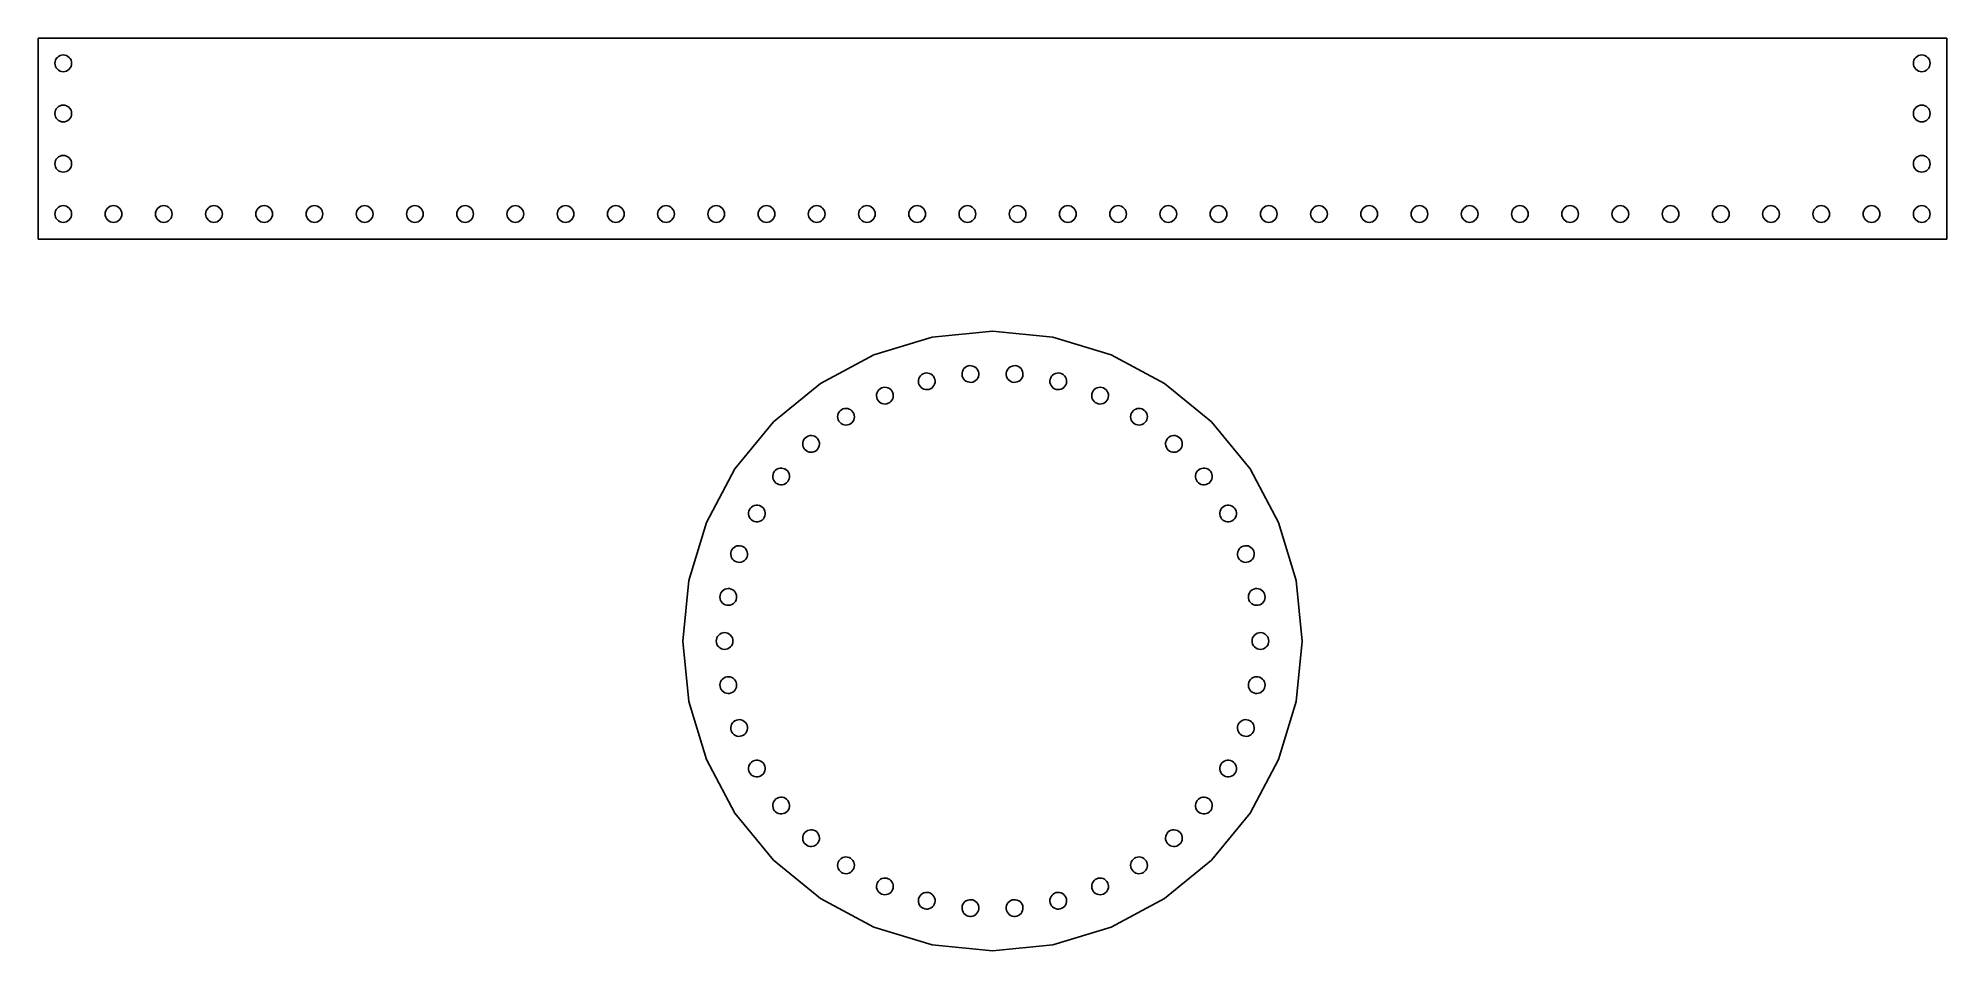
# Model space of a CAD drawing. Header units: metres. Extents: x -181 to 181, y -59 to 114.
import ezdxf

# ---------------------------------------------------------------- set-up
doc = ezdxf.new("R2010")
doc.units = ezdxf.units.M

msp = doc.modelspace()

# ---------------------------------------------------------------- linework, layer by layer
for p, q in [((180.975, 114.3), (-180.975, 114.3)), ((-180.975, 114.3), (-180.975, 76.2)), ((180.975, 76.2), (180.975, 114.3)), ((-177.8, 109.537), (-177.769, 109.847)), ((-177.769, 109.228), (-177.8, 109.537)), ((-177.769, 109.847), (-177.679, 110.145)), ((-177.679, 108.93), (-177.769, 109.228)), ((-177.679, 110.145), (-177.532, 110.419)), ((-177.532, 108.656), (-177.679, 108.93)), ((-177.532, 110.419), (-177.335, 110.66)), ((-177.335, 108.415), (-177.532, 108.656)), ((-177.335, 110.66), (-177.094, 110.857)), ((-177.094, 110.857), (-176.82, 111.004)), ((-176.82, 111.004), (-176.522, 111.094)), ((-176.522, 111.094), (-176.212, 111.125)), ((-176.212, 111.125), (-175.903, 111.094)), ((-175.903, 111.094), (-175.605, 111.004)), ((-175.605, 111.004), (-175.331, 110.857)), ((-175.331, 110.857), (-175.09, 110.66)), ((-175.09, 110.66), (-174.893, 110.419)), ((-174.893, 108.656), (-175.09, 108.415)), ((-174.893, 110.419), (-174.746, 110.145)), ((-174.746, 108.93), (-174.893, 108.656)), ((-174.746, 110.145), (-174.656, 109.847)), ((-174.656, 109.228), (-174.746, 108.93)), ((-174.656, 109.847), (-174.625, 109.537)), ((-174.625, 109.537), (-174.656, 109.228)), ((174.625, 109.537), (174.656, 109.847)), ((174.656, 109.228), (174.625, 109.537)), ((174.656, 109.847), (174.746, 110.145)), ((174.746, 108.93), (174.656, 109.228)), ((174.746, 110.145), (174.893, 110.419)), ((174.893, 108.656), (174.746, 108.93)), ((174.893, 110.419), (175.09, 110.66)), ((175.09, 108.415), (174.893, 108.656)), ((175.09, 110.66), (175.331, 110.857)), ((175.331, 110.857), (175.605, 111.004)), ((175.605, 111.004), (175.903, 111.094)), ((175.903, 111.094), (176.212, 111.125)), ((176.212, 111.125), (176.522, 111.094)), ((176.522, 111.094), (176.82, 111.004)), ((176.82, 111.004), (177.094, 110.857)), ((177.094, 110.857), (177.335, 110.66)), ((177.335, 110.66), (177.532, 110.419)), ((177.532, 108.656), (177.335, 108.415)), ((177.532, 110.419), (177.679, 110.145)), ((177.679, 108.93), (177.532, 108.656)), ((177.679, 110.145), (177.769, 109.847)), ((177.769, 109.228), (177.679, 108.93)), ((177.769, 109.847), (177.8, 109.537)), ((177.8, 109.537), (177.769, 109.228)), ((-177.094, 108.218), (-177.335, 108.415)), ((-176.82, 108.071), (-177.094, 108.218)), ((-176.522, 107.98), (-176.82, 108.071)), ((-176.212, 107.95), (-176.522, 107.98)), ((-175.903, 107.98), (-176.212, 107.95)), ((-175.605, 108.071), (-175.903, 107.98)), ((-175.331, 108.218), (-175.605, 108.071)), ((-175.09, 108.415), (-175.331, 108.218)), ((175.331, 108.218), (175.09, 108.415)), ((175.605, 108.071), (175.331, 108.218)), ((175.903, 107.98), (175.605, 108.071)), ((176.212, 107.95), (175.903, 107.98)), ((176.522, 107.98), (176.212, 107.95)), ((176.82, 108.071), (176.522, 107.98)), ((177.094, 108.218), (176.82, 108.071)), ((177.335, 108.415), (177.094, 108.218)), ((-177.094, 101.332), (-176.82, 101.479)), ((-176.82, 101.479), (-176.522, 101.569)), ((-176.522, 101.569), (-176.212, 101.6)), ((-176.212, 101.6), (-175.903, 101.569)), ((-175.903, 101.569), (-175.605, 101.479)), ((-175.605, 101.479), (-175.331, 101.332)), ((175.331, 101.332), (175.605, 101.479)), ((175.605, 101.479), (175.903, 101.569)), ((175.903, 101.569), (176.212, 101.6)), ((176.212, 101.6), (176.522, 101.569)), ((176.522, 101.569), (176.82, 101.479)), ((176.82, 101.479), (177.094, 101.332)), ((-177.8, 100.012), (-177.769, 100.322)), ((-177.769, 99.7028), (-177.8, 100.012)), ((-177.769, 100.322), (-177.679, 100.62)), ((-177.679, 99.405), (-177.769, 99.7028)), ((-177.679, 100.62), (-177.532, 100.894)), ((-177.532, 99.1305), (-177.679, 99.405)), ((-177.532, 100.894), (-177.335, 101.135)), ((-177.335, 98.89), (-177.532, 99.1305)), ((-177.335, 101.135), (-177.094, 101.332)), ((-177.094, 98.6925), (-177.335, 98.89)), ((-176.82, 98.5458), (-177.094, 98.6925)), ((-176.522, 98.4555), (-176.82, 98.5458)), ((-176.212, 98.425), (-176.522, 98.4555)), ((-175.903, 98.4555), (-176.212, 98.425)), ((-175.605, 98.5458), (-175.903, 98.4555)), ((-175.331, 98.6925), (-175.605, 98.5458)), ((-175.331, 101.332), (-175.09, 101.135)), ((-175.09, 98.89), (-175.331, 98.6925)), ((-175.09, 101.135), (-174.893, 100.894)), ((-174.893, 99.1305), (-175.09, 98.89)), ((-174.893, 100.894), (-174.746, 100.62)), ((-174.746, 99.405), (-174.893, 99.1305)), ((-174.746, 100.62), (-174.656, 100.322)), ((-174.656, 99.7028), (-174.746, 99.405)), ((-174.656, 100.322), (-174.625, 100.012)), ((-174.625, 100.012), (-174.656, 99.7028)), ((174.625, 100.012), (174.656, 100.322)), ((174.656, 99.7028), (174.625, 100.012)), ((174.656, 100.322), (174.746, 100.62)), ((174.746, 99.405), (174.656, 99.7028)), ((174.746, 100.62), (174.893, 100.894)), ((174.893, 99.1305), (174.746, 99.405)), ((174.893, 100.894), (175.09, 101.135)), ((175.09, 98.89), (174.893, 99.1305)), ((175.09, 101.135), (175.331, 101.332)), ((175.331, 98.6925), (175.09, 98.89)), ((175.605, 98.5458), (175.331, 98.6925)), ((175.903, 98.4555), (175.605, 98.5458)), ((176.212, 98.425), (175.903, 98.4555)), ((176.522, 98.4555), (176.212, 98.425)), ((176.82, 98.5458), (176.522, 98.4555)), ((177.094, 98.6925), (176.82, 98.5458)), ((177.094, 101.332), (177.335, 101.135)), ((177.335, 98.89), (177.094, 98.6925)), ((177.335, 101.135), (177.532, 100.894)), ((177.532, 99.1305), (177.335, 98.89)), ((177.532, 100.894), (177.679, 100.62)), ((177.679, 99.405), (177.532, 99.1305)), ((177.679, 100.62), (177.769, 100.322)), ((177.769, 99.7028), (177.679, 99.405)), ((177.769, 100.322), (177.8, 100.012)), ((177.8, 100.012), (177.769, 99.7028)), ((-177.8, 90.4875), (-177.769, 90.7972)), ((-177.769, 90.1778), (-177.8, 90.4875)), ((-177.769, 90.7972), (-177.679, 91.095)), ((-177.679, 91.095), (-177.532, 91.3695)), ((-177.532, 91.3695), (-177.335, 91.61)), ((-177.335, 91.61), (-177.094, 91.8074)), ((-177.094, 91.8074), (-176.82, 91.9541)), ((-176.82, 91.9541), (-176.522, 92.0445)), ((-176.522, 92.0445), (-176.212, 92.075)), ((-176.212, 92.075), (-175.903, 92.0445)), ((-175.903, 92.0445), (-175.605, 91.9541)), ((-175.605, 91.9541), (-175.331, 91.8074)), ((-175.331, 91.8074), (-175.09, 91.61)), ((-175.09, 91.61), (-174.893, 91.3695)), ((-174.893, 91.3695), (-174.746, 91.095)), ((-174.746, 91.095), (-174.656, 90.7972)), ((-174.656, 90.7972), (-174.625, 90.4875)), ((-174.625, 90.4875), (-174.656, 90.1778)), ((174.625, 90.4875), (174.656, 90.7972)), ((174.656, 90.1778), (174.625, 90.4875)), ((174.656, 90.7972), (174.746, 91.095)), ((174.746, 91.095), (174.893, 91.3695)), ((174.893, 91.3695), (175.09, 91.61)), ((175.09, 91.61), (175.331, 91.8074)), ((175.331, 91.8074), (175.605, 91.9541)), ((175.605, 91.9541), (175.903, 92.0445)), ((175.903, 92.0445), (176.212, 92.075)), ((176.212, 92.075), (176.522, 92.0445)), ((176.522, 92.0445), (176.82, 91.9541)), ((176.82, 91.9541), (177.094, 91.8074)), ((177.094, 91.8074), (177.335, 91.61)), ((177.335, 91.61), (177.532, 91.3695)), ((177.532, 91.3695), (177.679, 91.095)), ((177.679, 91.095), (177.769, 90.7972)), ((177.769, 90.7972), (177.8, 90.4875)), ((177.8, 90.4875), (177.769, 90.1778)), ((-177.679, 89.88), (-177.769, 90.1778)), ((-177.532, 89.6055), (-177.679, 89.88)), ((-177.335, 89.365), (-177.532, 89.6055)), ((-177.094, 89.1675), (-177.335, 89.365)), ((-176.82, 89.0208), (-177.094, 89.1675)), ((-176.522, 88.9305), (-176.82, 89.0208)), ((-176.212, 88.9), (-176.522, 88.9305)), ((-175.903, 88.9305), (-176.212, 88.9)), ((-175.605, 89.0208), (-175.903, 88.9305)), ((-175.331, 89.1675), (-175.605, 89.0208)), ((-175.09, 89.365), (-175.331, 89.1675)), ((-174.893, 89.6055), (-175.09, 89.365)), ((-174.746, 89.88), (-174.893, 89.6055)), ((-174.656, 90.1778), (-174.746, 89.88)), ((174.746, 89.88), (174.656, 90.1778)), ((174.893, 89.6055), (174.746, 89.88)), ((175.09, 89.365), (174.893, 89.6055)), ((175.331, 89.1675), (175.09, 89.365)), ((175.605, 89.0208), (175.331, 89.1675)), ((175.903, 88.9305), (175.605, 89.0208)), ((176.212, 88.9), (175.903, 88.9305)), ((176.522, 88.9305), (176.212, 88.9)), ((176.82, 89.0208), (176.522, 88.9305)), ((177.094, 89.1675), (176.82, 89.0208)), ((177.335, 89.365), (177.094, 89.1675)), ((177.532, 89.6055), (177.335, 89.365)), ((177.679, 89.88), (177.532, 89.6055)), ((177.769, 90.1778), (177.679, 89.88)), ((-177.8, 80.9625), (-177.769, 81.2722)), ((-177.769, 80.6528), (-177.8, 80.9625)), ((-177.769, 81.2722), (-177.679, 81.57)), ((-177.679, 80.355), (-177.769, 80.6528)), ((-177.679, 81.57), (-177.532, 81.8445)), ((-177.532, 80.0805), (-177.679, 80.355)), ((-177.532, 81.8445), (-177.335, 82.085)), ((-177.335, 79.84), (-177.532, 80.0805)), ((-177.335, 82.085), (-177.094, 82.2824)), ((-177.094, 79.6425), (-177.335, 79.84)), ((-177.094, 82.2824), (-176.82, 82.4291)), ((-176.82, 79.4958), (-177.094, 79.6425)), ((-176.82, 82.4291), (-176.522, 82.5195)), ((-176.522, 82.5195), (-176.212, 82.55)), ((-176.212, 82.55), (-175.903, 82.5195)), ((-175.903, 82.5195), (-175.605, 82.4291)), ((-175.605, 82.4291), (-175.331, 82.2824)), ((-175.331, 79.6425), (-175.605, 79.4958)), ((-175.331, 82.2824), (-175.09, 82.085)), ((-175.09, 79.84), (-175.331, 79.6425)), ((-175.09, 82.085), (-174.893, 81.8445)), ((-174.893, 80.0805), (-175.09, 79.84)), ((-174.893, 81.8445), (-174.746, 81.57)), ((-174.746, 80.355), (-174.893, 80.0805)), ((-174.746, 81.57), (-174.656, 81.2722)), ((-174.656, 80.6528), (-174.746, 80.355)), ((-174.656, 81.2722), (-174.625, 80.9625)), ((-174.625, 80.9625), (-174.656, 80.6528)), ((-168.275, 80.9625), (-168.244, 81.2722)), ((-168.244, 80.6528), (-168.275, 80.9625)), ((-168.244, 81.2722), (-168.154, 81.57)), ((-168.154, 80.355), (-168.244, 80.6528)), ((-168.154, 81.57), (-168.007, 81.8445)), ((-168.007, 80.0805), (-168.154, 80.355)), ((-168.007, 81.8445), (-167.81, 82.085)), ((-167.81, 79.84), (-168.007, 80.0805)), ((-167.81, 82.085), (-167.569, 82.2824)), ((-167.569, 79.6425), (-167.81, 79.84)), ((-167.569, 82.2824), (-167.295, 82.4291)), ((-167.295, 79.4958), (-167.569, 79.6425)), ((-167.295, 82.4291), (-166.997, 82.5195)), ((-166.997, 82.5195), (-166.688, 82.55)), ((-166.688, 82.55), (-166.378, 82.5195)), ((-166.378, 82.5195), (-166.08, 82.4291)), ((-166.08, 82.4291), (-165.806, 82.2824)), ((-165.806, 79.6425), (-166.08, 79.4958)), ((-165.806, 82.2824), (-165.565, 82.085)), ((-165.565, 79.84), (-165.806, 79.6425)), ((-165.565, 82.085), (-165.368, 81.8445)), ((-165.368, 80.0805), (-165.565, 79.84)), ((-165.368, 81.8445), (-165.221, 81.57)), ((-165.221, 80.355), (-165.368, 80.0805)), ((-165.221, 81.57), (-165.131, 81.2722)), ((-165.131, 80.6528), (-165.221, 80.355)), ((-165.131, 81.2722), (-165.1, 80.9625)), ((-165.1, 80.9625), (-165.131, 80.6528)), ((-158.75, 80.9625), (-158.719, 81.2722)), ((-158.719, 80.6528), (-158.75, 80.9625)), ((-158.719, 81.2722), (-158.629, 81.57)), ((-158.629, 80.355), (-158.719, 80.6528)), ((-158.629, 81.57), (-158.482, 81.8445)), ((-158.482, 80.0805), (-158.629, 80.355)), ((-158.482, 81.8445), (-158.285, 82.085)), ((-158.285, 79.84), (-158.482, 80.0805)), ((-158.285, 82.085), (-158.044, 82.2824)), ((-158.044, 79.6425), (-158.285, 79.84)), ((-158.044, 82.2824), (-157.77, 82.4291)), ((-157.77, 79.4958), (-158.044, 79.6425)), ((-157.77, 82.4291), (-157.472, 82.5195)), ((-157.472, 82.5195), (-157.163, 82.55)), ((-157.163, 82.55), (-156.853, 82.5195)), ((-156.853, 82.5195), (-156.555, 82.4291)), ((-156.555, 82.4291), (-156.281, 82.2824)), ((-156.281, 79.6425), (-156.555, 79.4958)), ((-156.281, 82.2824), (-156.04, 82.085)), ((-156.04, 79.84), (-156.281, 79.6425)), ((-156.04, 82.085), (-155.843, 81.8445)), ((-155.843, 80.0805), (-156.04, 79.84)), ((-155.843, 81.8445), (-155.696, 81.57)), ((-155.696, 80.355), (-155.843, 80.0805)), ((-155.696, 81.57), (-155.605, 81.2722)), ((-155.605, 80.6528), (-155.696, 80.355)), ((-155.605, 81.2722), (-155.575, 80.9625)), ((-155.575, 80.9625), (-155.605, 80.6528)), ((-149.225, 80.9625), (-149.195, 81.2722)), ((-149.195, 80.6528), (-149.225, 80.9625)), ((-149.195, 81.2722), (-149.104, 81.57)), ((-149.104, 80.355), (-149.195, 80.6528)), ((-149.104, 81.57), (-148.957, 81.8445)), ((-148.957, 80.0805), (-149.104, 80.355)), ((-148.957, 81.8445), (-148.76, 82.085)), ((-148.76, 79.84), (-148.957, 80.0805)), ((-148.76, 82.085), (-148.519, 82.2824)), ((-148.519, 79.6425), (-148.76, 79.84)), ((-148.519, 82.2824), (-148.245, 82.4291)), ((-148.245, 79.4958), (-148.519, 79.6425)), ((-148.245, 82.4291), (-147.947, 82.5195)), ((-147.947, 82.5195), (-147.637, 82.55)), ((-147.637, 82.55), (-147.328, 82.5195)), ((-147.328, 82.5195), (-147.03, 82.4291)), ((-147.03, 82.4291), (-146.756, 82.2824)), ((-146.756, 79.6425), (-147.03, 79.4958)), ((-146.756, 82.2824), (-146.515, 82.085)), ((-146.515, 79.84), (-146.756, 79.6425)), ((-146.515, 82.085), (-146.318, 81.8445)), ((-146.318, 80.0805), (-146.515, 79.84)), ((-146.318, 81.8445), (-146.171, 81.57)), ((-146.171, 80.355), (-146.318, 80.0805)), ((-146.171, 81.57), (-146.081, 81.2722)), ((-146.081, 80.6528), (-146.171, 80.355)), ((-146.081, 81.2722), (-146.05, 80.9625)), ((-146.05, 80.9625), (-146.081, 80.6528)), ((-139.7, 80.9625), (-139.669, 81.2722)), ((-139.669, 80.6528), (-139.7, 80.9625)), ((-139.669, 81.2722), (-139.579, 81.57)), ((-139.579, 80.355), (-139.669, 80.6528)), ((-139.579, 81.57), (-139.432, 81.8445)), ((-139.432, 80.0805), (-139.579, 80.355)), ((-139.432, 81.8445), (-139.235, 82.085)), ((-139.235, 79.84), (-139.432, 80.0805)), ((-139.235, 82.085), (-138.994, 82.2824)), ((-138.994, 79.6425), (-139.235, 79.84)), ((-138.994, 82.2824), (-138.72, 82.4291)), ((-138.72, 79.4958), (-138.994, 79.6425)), ((-138.72, 82.4291), (-138.422, 82.5195)), ((-138.422, 82.5195), (-138.113, 82.55)), ((-138.113, 82.55), (-137.803, 82.5195)), ((-137.803, 82.5195), (-137.505, 82.4291)), ((-137.505, 82.4291), (-137.231, 82.2824)), ((-137.231, 79.6425), (-137.505, 79.4958)), ((-137.231, 82.2824), (-136.99, 82.085)), ((-136.99, 79.84), (-137.231, 79.6425)), ((-136.99, 82.085), (-136.793, 81.8445)), ((-136.793, 80.0805), (-136.99, 79.84)), ((-136.793, 81.8445), (-136.646, 81.57)), ((-136.646, 80.355), (-136.793, 80.0805)), ((-136.646, 81.57), (-136.556, 81.2722)), ((-136.556, 80.6528), (-136.646, 80.355)), ((-136.556, 81.2722), (-136.525, 80.9625)), ((-136.525, 80.9625), (-136.556, 80.6528)), ((-130.175, 80.9625), (-130.145, 81.2722)), ((-130.145, 80.6528), (-130.175, 80.9625)), ((-130.145, 81.2722), (-130.054, 81.57)), ((-130.054, 80.355), (-130.145, 80.6528)), ((-130.054, 81.57), (-129.907, 81.8445)), ((-129.907, 80.0805), (-130.054, 80.355)), ((-129.907, 81.8445), (-129.71, 82.085)), ((-129.71, 79.84), (-129.907, 80.0805)), ((-129.71, 82.085), (-129.469, 82.2824)), ((-129.469, 79.6425), (-129.71, 79.84)), ((-129.469, 82.2824), (-129.195, 82.4291)), ((-129.195, 79.4958), (-129.469, 79.6425)), ((-129.195, 82.4291), (-128.897, 82.5195)), ((-128.897, 82.5195), (-128.587, 82.55)), ((-128.587, 82.55), (-128.278, 82.5195)), ((-128.278, 82.5195), (-127.98, 82.4291)), ((-127.98, 82.4291), (-127.706, 82.2824)), ((-127.706, 79.6425), (-127.98, 79.4958)), ((-127.706, 82.2824), (-127.465, 82.085)), ((-127.465, 79.84), (-127.706, 79.6425)), ((-127.465, 82.085), (-127.268, 81.8445)), ((-127.268, 80.0805), (-127.465, 79.84)), ((-127.268, 81.8445), (-127.121, 81.57)), ((-127.121, 80.355), (-127.268, 80.0805)), ((-127.121, 81.57), (-127.031, 81.2722)), ((-127.031, 80.6528), (-127.121, 80.355)), ((-127.031, 81.2722), (-127, 80.9625)), ((-127, 80.9625), (-127.031, 80.6528)), ((-120.65, 80.9625), (-120.619, 81.2722)), ((-120.619, 80.6528), (-120.65, 80.9625)), ((-120.619, 81.2722), (-120.529, 81.57)), ((-120.529, 80.355), (-120.619, 80.6528)), ((-120.529, 81.57), (-120.382, 81.8445)), ((-120.382, 80.0805), (-120.529, 80.355)), ((-120.382, 81.8445), (-120.185, 82.085)), ((-120.185, 79.84), (-120.382, 80.0805)), ((-120.185, 82.085), (-119.944, 82.2824)), ((-119.944, 79.6425), (-120.185, 79.84)), ((-119.944, 82.2824), (-119.67, 82.4291)), ((-119.67, 79.4958), (-119.944, 79.6425)), ((-119.67, 82.4291), (-119.372, 82.5195)), ((-119.372, 82.5195), (-119.062, 82.55)), ((-119.062, 82.55), (-118.753, 82.5195)), ((-118.753, 82.5195), (-118.455, 82.4291)), ((-118.455, 82.4291), (-118.181, 82.2824)), ((-118.181, 79.6425), (-118.455, 79.4958)), ((-118.181, 82.2824), (-117.94, 82.085)), ((-117.94, 79.84), (-118.181, 79.6425)), ((-117.94, 82.085), (-117.743, 81.8445)), ((-117.743, 80.0805), (-117.94, 79.84)), ((-117.743, 81.8445), (-117.596, 81.57)), ((-117.596, 80.355), (-117.743, 80.0805)), ((-117.596, 81.57), (-117.506, 81.2722)), ((-117.506, 80.6528), (-117.596, 80.355)), ((-117.506, 81.2722), (-117.475, 80.9625)), ((-117.475, 80.9625), (-117.506, 80.6528)), ((-111.125, 80.9625), (-111.094, 81.2722)), ((-111.094, 80.6528), (-111.125, 80.9625)), ((-111.094, 81.2722), (-111.004, 81.57)), ((-111.004, 80.355), (-111.094, 80.6528)), ((-111.004, 81.57), (-110.857, 81.8445)), ((-110.857, 80.0805), (-111.004, 80.355)), ((-110.857, 81.8445), (-110.66, 82.085)), ((-110.66, 79.84), (-110.857, 80.0805)), ((-110.66, 82.085), (-110.419, 82.2824)), ((-110.419, 79.6425), (-110.66, 79.84)), ((-110.419, 82.2824), (-110.145, 82.4291)), ((-110.145, 79.4958), (-110.419, 79.6425)), ((-110.145, 82.4291), (-109.847, 82.5195)), ((-109.847, 82.5195), (-109.538, 82.55)), ((-109.538, 82.55), (-109.228, 82.5195)), ((-109.228, 82.5195), (-108.93, 82.4291)), ((-108.93, 82.4291), (-108.656, 82.2824)), ((-108.656, 79.6425), (-108.93, 79.4958)), ((-108.656, 82.2824), (-108.415, 82.085)), ((-108.415, 79.84), (-108.656, 79.6425)), ((-108.415, 82.085), (-108.218, 81.8445)), ((-108.218, 80.0805), (-108.415, 79.84)), ((-108.218, 81.8445), (-108.071, 81.57)), ((-108.071, 80.355), (-108.218, 80.0805)), ((-108.071, 81.57), (-107.98, 81.2722)), ((-107.98, 80.6528), (-108.071, 80.355)), ((-107.98, 81.2722), (-107.95, 80.9625)), ((-107.95, 80.9625), (-107.98, 80.6528)), ((-101.6, 80.9625), (-101.57, 81.2722)), ((-101.57, 80.6528), (-101.6, 80.9625)), ((-101.57, 81.2722), (-101.479, 81.57)), ((-101.479, 80.355), (-101.57, 80.6528)), ((-101.479, 81.57), (-101.332, 81.8445)), ((-101.332, 80.0805), (-101.479, 80.355)), ((-101.332, 81.8445), (-101.135, 82.085)), ((-101.135, 79.84), (-101.332, 80.0805)), ((-101.135, 82.085), (-100.894, 82.2824)), ((-100.894, 79.6425), (-101.135, 79.84)), ((-100.894, 82.2824), (-100.62, 82.4291)), ((-100.62, 79.4958), (-100.894, 79.6425)), ((-100.62, 82.4291), (-100.322, 82.5195)), ((-100.322, 82.5195), (-100.012, 82.55)), ((-100.012, 82.55), (-99.7028, 82.5195)), ((-99.7028, 82.5195), (-99.405, 82.4291)), ((-99.405, 82.4291), (-99.1305, 82.2824)), ((-99.1305, 79.6425), (-99.405, 79.4958)), ((-99.1305, 82.2824), (-98.89, 82.085)), ((-98.89, 79.84), (-99.1305, 79.6425)), ((-98.89, 82.085), (-98.6926, 81.8445)), ((-98.6926, 80.0805), (-98.89, 79.84)), ((-98.6926, 81.8445), (-98.5458, 81.57)), ((-98.5458, 80.355), (-98.6926, 80.0805)), ((-98.5458, 81.57), (-98.4555, 81.2722)), ((-98.4555, 80.6528), (-98.5458, 80.355)), ((-98.4555, 81.2722), (-98.425, 80.9625)), ((-98.425, 80.9625), (-98.4555, 80.6528)), ((-92.075, 80.9625), (-92.0445, 81.2722)), ((-92.0445, 80.6528), (-92.075, 80.9625)), ((-92.0445, 81.2722), (-91.9542, 81.57)), ((-91.9542, 80.355), (-92.0445, 80.6528)), ((-91.9542, 81.57), (-91.8075, 81.8445)), ((-91.8075, 80.0805), (-91.9542, 80.355)), ((-91.8075, 81.8445), (-91.61, 82.085)), ((-91.61, 79.84), (-91.8075, 80.0805)), ((-91.61, 82.085), (-91.3695, 82.2824)), ((-91.3695, 79.6425), (-91.61, 79.84)), ((-91.3695, 82.2824), (-91.095, 82.4291)), ((-91.095, 79.4958), (-91.3695, 79.6425)), ((-91.095, 82.4291), (-90.7972, 82.5195)), ((-90.7972, 82.5195), (-90.4875, 82.55)), ((-90.4875, 82.55), (-90.1778, 82.5195)), ((-90.1778, 82.5195), (-89.88, 82.4291)), ((-89.88, 82.4291), (-89.6055, 82.2824)), ((-89.6055, 79.6425), (-89.88, 79.4958)), ((-89.6055, 82.2824), (-89.365, 82.085)), ((-89.365, 79.84), (-89.6055, 79.6425)), ((-89.365, 82.085), (-89.1675, 81.8445)), ((-89.1675, 80.0805), (-89.365, 79.84)), ((-89.1675, 81.8445), (-89.0208, 81.57)), ((-89.0208, 80.355), (-89.1675, 80.0805)), ((-89.0208, 81.57), (-88.9305, 81.2722)), ((-88.9305, 80.6528), (-89.0208, 80.355)), ((-88.9305, 81.2722), (-88.9, 80.9625)), ((-88.9, 80.9625), (-88.9305, 80.6528)), ((-82.55, 80.9625), (-82.5195, 81.2722)), ((-82.5195, 80.6528), (-82.55, 80.9625)), ((-82.5195, 81.2722), (-82.4292, 81.57)), ((-82.4292, 80.355), (-82.5195, 80.6528)), ((-82.4292, 81.57), (-82.2825, 81.8445)), ((-82.2825, 80.0805), (-82.4292, 80.355)), ((-82.2825, 81.8445), (-82.085, 82.085)), ((-82.085, 79.84), (-82.2825, 80.0805)), ((-82.085, 82.085), (-81.8445, 82.2824)), ((-81.8445, 79.6425), (-82.085, 79.84)), ((-81.8445, 82.2824), (-81.57, 82.4291)), ((-81.57, 79.4958), (-81.8445, 79.6425)), ((-81.57, 82.4291), (-81.2722, 82.5195)), ((-81.2722, 82.5195), (-80.9625, 82.55)), ((-80.9625, 82.55), (-80.6528, 82.5195)), ((-80.6528, 82.5195), (-80.355, 82.4291)), ((-80.355, 82.4291), (-80.0805, 82.2824)), ((-80.0805, 79.6425), (-80.355, 79.4958)), ((-80.0805, 82.2824), (-79.84, 82.085)), ((-79.84, 79.84), (-80.0805, 79.6425)), ((-79.84, 82.085), (-79.6425, 81.8445)), ((-79.6425, 80.0805), (-79.84, 79.84)), ((-79.6425, 81.8445), (-79.4958, 81.57)), ((-79.4958, 80.355), (-79.6425, 80.0805)), ((-79.4958, 81.57), (-79.4055, 81.2722)), ((-79.4055, 80.6528), (-79.4958, 80.355)), ((-79.4055, 81.2722), (-79.375, 80.9625)), ((-79.375, 80.9625), (-79.4055, 80.6528)), ((-73.025, 80.9625), (-72.9945, 81.2722)), ((-72.9945, 80.6528), (-73.025, 80.9625)), ((-72.9945, 81.2722), (-72.9042, 81.57)), ((-72.9042, 80.355), (-72.9945, 80.6528)), ((-72.9042, 81.57), (-72.7575, 81.8445)), ((-72.7575, 80.0805), (-72.9042, 80.355)), ((-72.7575, 81.8445), (-72.56, 82.085)), ((-72.56, 79.84), (-72.7575, 80.0805)), ((-72.56, 82.085), (-72.3195, 82.2824)), ((-72.3195, 79.6425), (-72.56, 79.84)), ((-72.3195, 82.2824), (-72.045, 82.4291)), ((-72.045, 79.4958), (-72.3195, 79.6425)), ((-72.045, 82.4291), (-71.7472, 82.5195)), ((-71.7472, 82.5195), (-71.4375, 82.55)), ((-71.4375, 82.55), (-71.1278, 82.5195)), ((-71.1278, 82.5195), (-70.83, 82.4291)), ((-70.83, 82.4291), (-70.5555, 82.2824)), ((-70.5555, 79.6425), (-70.83, 79.4958)), ((-70.5555, 82.2824), (-70.315, 82.085)), ((-70.315, 79.84), (-70.5555, 79.6425)), ((-70.315, 82.085), (-70.1175, 81.8445)), ((-70.1175, 80.0805), (-70.315, 79.84)), ((-70.1175, 81.8445), (-69.9708, 81.57)), ((-69.9708, 80.355), (-70.1175, 80.0805)), ((-69.9708, 81.57), (-69.8805, 81.2722)), ((-69.8805, 80.6528), (-69.9708, 80.355)), ((-69.8805, 81.2722), (-69.85, 80.9625)), ((-69.85, 80.9625), (-69.8805, 80.6528)), ((-63.5, 80.9625), (-63.4695, 81.2722)), ((-63.4695, 80.6528), (-63.5, 80.9625)), ((-63.4695, 81.2722), (-63.3792, 81.57)), ((-63.3792, 80.355), (-63.4695, 80.6528)), ((-63.3792, 81.57), (-63.2325, 81.8445)), ((-63.2325, 80.0805), (-63.3792, 80.355)), ((-63.2325, 81.8445), (-63.035, 82.085)), ((-63.035, 79.84), (-63.2325, 80.0805)), ((-63.035, 82.085), (-62.7945, 82.2824)), ((-62.7945, 79.6425), (-63.035, 79.84)), ((-62.7945, 82.2824), (-62.52, 82.4291)), ((-62.52, 79.4958), (-62.7945, 79.6425)), ((-62.52, 82.4291), (-62.2222, 82.5195)), ((-62.2222, 82.5195), (-61.9125, 82.55)), ((-61.9125, 82.55), (-61.6028, 82.5195)), ((-61.6028, 82.5195), (-61.305, 82.4291)), ((-61.305, 82.4291), (-61.0305, 82.2824)), ((-61.0305, 79.6425), (-61.305, 79.4958)), ((-61.0305, 82.2824), (-60.79, 82.085)), ((-60.79, 79.84), (-61.0305, 79.6425)), ((-60.79, 82.085), (-60.5925, 81.8445)), ((-60.5925, 80.0805), (-60.79, 79.84)), ((-60.5925, 81.8445), (-60.4458, 81.57)), ((-60.4458, 80.355), (-60.5925, 80.0805)), ((-60.4458, 81.57), (-60.3555, 81.2722)), ((-60.3555, 80.6528), (-60.4458, 80.355)), ((-60.3555, 81.2722), (-60.325, 80.9625)), ((-60.325, 80.9625), (-60.3555, 80.6528)), ((-53.975, 80.9625), (-53.9445, 81.2722)), ((-53.9445, 80.6528), (-53.975, 80.9625)), ((-53.9445, 81.2722), (-53.8542, 81.57)), ((-53.8542, 80.355), (-53.9445, 80.6528)), ((-53.8542, 81.57), (-53.7075, 81.8445)), ((-53.7075, 80.0805), (-53.8542, 80.355)), ((-53.7075, 81.8445), (-53.51, 82.085)), ((-53.51, 79.84), (-53.7075, 80.0805)), ((-53.51, 82.085), (-53.2695, 82.2824)), ((-53.2695, 79.6425), (-53.51, 79.84)), ((-53.2695, 82.2824), (-52.995, 82.4291)), ((-52.995, 79.4958), (-53.2695, 79.6425)), ((-52.995, 82.4291), (-52.6972, 82.5195)), ((-52.6972, 82.5195), (-52.3875, 82.55)), ((-52.3875, 82.55), (-52.0778, 82.5195)), ((-52.0778, 82.5195), (-51.78, 82.4291)), ((-51.78, 82.4291), (-51.5055, 82.2824)), ((-51.5055, 79.6425), (-51.78, 79.4958)), ((-51.5055, 82.2824), (-51.265, 82.085)), ((-51.265, 79.84), (-51.5055, 79.6425)), ((-51.265, 82.085), (-51.0676, 81.8445)), ((-51.0676, 80.0805), (-51.265, 79.84)), ((-51.0676, 81.8445), (-50.9208, 81.57)), ((-50.9208, 80.355), (-51.0676, 80.0805)), ((-50.9208, 81.57), (-50.8305, 81.2722)), ((-50.8305, 80.6528), (-50.9208, 80.355)), ((-50.8305, 81.2722), (-50.8, 80.9625)), ((-50.8, 80.9625), (-50.8305, 80.6528)), ((-44.45, 80.9625), (-44.4195, 81.2722)), ((-44.4195, 80.6528), (-44.45, 80.9625)), ((-44.4195, 81.2722), (-44.3292, 81.57)), ((-44.3292, 80.355), (-44.4195, 80.6528)), ((-44.3292, 81.57), (-44.1825, 81.8445)), ((-44.1825, 80.0805), (-44.3292, 80.355)), ((-44.1825, 81.8445), (-43.985, 82.085)), ((-43.985, 79.84), (-44.1825, 80.0805)), ((-43.985, 82.085), (-43.7445, 82.2824)), ((-43.7445, 79.6425), (-43.985, 79.84)), ((-43.7445, 82.2824), (-43.47, 82.4291)), ((-43.47, 79.4958), (-43.7445, 79.6425)), ((-43.47, 82.4291), (-43.1722, 82.5195)), ((-43.1722, 82.5195), (-42.8625, 82.55)), ((-42.8625, 82.55), (-42.5528, 82.5195)), ((-42.5528, 82.5195), (-42.255, 82.4291)), ((-42.255, 82.4291), (-41.9805, 82.2824)), ((-41.9805, 79.6425), (-42.255, 79.4958)), ((-41.9805, 82.2824), (-41.74, 82.085)), ((-41.74, 79.84), (-41.9805, 79.6425)), ((-41.74, 82.085), (-41.5425, 81.8445)), ((-41.5425, 80.0805), (-41.74, 79.84)), ((-41.5425, 81.8445), (-41.3958, 81.57)), ((-41.3958, 80.355), (-41.5425, 80.0805)), ((-41.3958, 81.57), (-41.3055, 81.2722)), ((-41.3055, 80.6528), (-41.3958, 80.355)), ((-41.3055, 81.2722), (-41.275, 80.9625)), ((-41.275, 80.9625), (-41.3055, 80.6528)), ((-34.925, 80.9625), (-34.8945, 81.2722)), ((-34.8945, 80.6528), (-34.925, 80.9625)), ((-34.8945, 81.2722), (-34.8042, 81.57)), ((-34.8042, 80.355), (-34.8945, 80.6528)), ((-34.8042, 81.57), (-34.6575, 81.8445)), ((-34.6575, 80.0805), (-34.8042, 80.355)), ((-34.6575, 81.8445), (-34.46, 82.085)), ((-34.46, 79.84), (-34.6575, 80.0805)), ((-34.46, 82.085), (-34.2195, 82.2824)), ((-34.2195, 79.6425), (-34.46, 79.84)), ((-34.2195, 82.2824), (-33.945, 82.4291)), ((-33.945, 79.4958), (-34.2195, 79.6425)), ((-33.945, 82.4291), (-33.6472, 82.5195)), ((-33.6472, 82.5195), (-33.3375, 82.55)), ((-33.3375, 82.55), (-33.0278, 82.5195)), ((-33.0278, 82.5195), (-32.73, 82.4291)), ((-32.73, 82.4291), (-32.4555, 82.2824)), ((-32.4555, 79.6425), (-32.73, 79.4958)), ((-32.4555, 82.2824), (-32.215, 82.085)), ((-32.215, 79.84), (-32.4555, 79.6425)), ((-32.215, 82.085), (-32.0175, 81.8445)), ((-32.0175, 80.0805), (-32.215, 79.84)), ((-32.0175, 81.8445), (-31.8708, 81.57)), ((-31.8708, 80.355), (-32.0175, 80.0805)), ((-31.8708, 81.57), (-31.7805, 81.2722)), ((-31.7805, 80.6528), (-31.8708, 80.355)), ((-31.7805, 81.2722), (-31.75, 80.9625)), ((-31.75, 80.9625), (-31.7805, 80.6528)), ((-25.4, 80.9625), (-25.3695, 81.2722)), ((-25.3695, 80.6528), (-25.4, 80.9625)), ((-25.3695, 81.2722), (-25.2792, 81.57)), ((-25.2792, 80.355), (-25.3695, 80.6528)), ((-25.2792, 81.57), (-25.1325, 81.8445)), ((-25.1325, 80.0805), (-25.2792, 80.355)), ((-25.1325, 81.8445), (-24.935, 82.085)), ((-24.935, 79.84), (-25.1325, 80.0805)), ((-24.935, 82.085), (-24.6945, 82.2824)), ((-24.6945, 79.6425), (-24.935, 79.84)), ((-24.6945, 82.2824), (-24.42, 82.4291)), ((-24.42, 79.4958), (-24.6945, 79.6425)), ((-24.42, 82.4291), (-24.1222, 82.5195)), ((-24.1222, 82.5195), (-23.8125, 82.55)), ((-23.8125, 82.55), (-23.5028, 82.5195)), ((-23.5028, 82.5195), (-23.205, 82.4291)), ((-23.205, 82.4291), (-22.9305, 82.2824)), ((-22.9305, 79.6425), (-23.205, 79.4958)), ((-22.9305, 82.2824), (-22.69, 82.085)), ((-22.69, 79.84), (-22.9305, 79.6425)), ((-22.69, 82.085), (-22.4925, 81.8445)), ((-22.4925, 80.0805), (-22.69, 79.84)), ((-22.4925, 81.8445), (-22.3458, 81.57)), ((-22.3458, 80.355), (-22.4925, 80.0805)), ((-22.3458, 81.57), (-22.2555, 81.2722)), ((-22.2555, 80.6528), (-22.3458, 80.355)), ((-22.2555, 81.2722), (-22.225, 80.9625)), ((-22.225, 80.9625), (-22.2555, 80.6528)), ((-15.875, 80.9625), (-15.8445, 81.2722)), ((-15.8445, 80.6528), (-15.875, 80.9625)), ((-15.8445, 81.2722), (-15.7542, 81.57)), ((-15.7542, 80.355), (-15.8445, 80.6528)), ((-15.7542, 81.57), (-15.6075, 81.8445)), ((-15.6075, 80.0805), (-15.7542, 80.355)), ((-15.6075, 81.8445), (-15.41, 82.085)), ((-15.41, 79.84), (-15.6075, 80.0805)), ((-15.41, 82.085), (-15.1695, 82.2824)), ((-15.1695, 79.6425), (-15.41, 79.84)), ((-15.1695, 82.2824), (-14.895, 82.4291)), ((-14.895, 79.4958), (-15.1695, 79.6425)), ((-14.895, 82.4291), (-14.5972, 82.5195)), ((-14.5972, 82.5195), (-14.2875, 82.55)), ((-14.2875, 82.55), (-13.9778, 82.5195)), ((-13.9778, 82.5195), (-13.68, 82.4291)), ((-13.68, 82.4291), (-13.4055, 82.2824)), ((-13.4055, 79.6425), (-13.68, 79.4958)), ((-13.4055, 82.2824), (-13.165, 82.085)), ((-13.165, 79.84), (-13.4055, 79.6425)), ((-13.165, 82.085), (-12.9675, 81.8445)), ((-12.9675, 80.0805), (-13.165, 79.84)), ((-12.9675, 81.8445), (-12.8208, 81.57)), ((-12.8208, 80.355), (-12.9675, 80.0805)), ((-12.8208, 81.57), (-12.7305, 81.2722)), ((-12.7305, 80.6528), (-12.8208, 80.355)), ((-12.7305, 81.2722), (-12.7, 80.9625)), ((-12.7, 80.9625), (-12.7305, 80.6528)), ((-6.35001, 80.9625), (-6.3195, 81.2722)), ((-6.3195, 80.6528), (-6.35001, 80.9625)), ((-6.3195, 81.2722), (-6.22916, 81.57)), ((-6.22916, 80.355), (-6.3195, 80.6528)), ((-6.22916, 81.57), (-6.08246, 81.8445)), ((-6.08246, 80.0805), (-6.22916, 80.355)), ((-6.08246, 81.8445), (-5.88504, 82.085)), ((-5.88504, 79.84), (-6.08246, 80.0805)), ((-5.88504, 82.085), (-5.64447, 82.2824)), ((-5.64447, 79.6425), (-5.88504, 79.84)), ((-5.64447, 82.2824), (-5.37001, 82.4291)), ((-5.37001, 79.4958), (-5.64447, 79.6425)), ((-5.37001, 82.4291), (-5.0722, 82.5195)), ((-5.0722, 82.5195), (-4.7625, 82.55)), ((-4.7625, 82.55), (-4.45279, 82.5195)), ((-4.45279, 82.5195), (-4.155, 82.4291)), ((-4.155, 82.4291), (-3.88054, 82.2824)), ((-3.88054, 79.6425), (-4.155, 79.4958)), ((-3.88054, 82.2824), (-3.63997, 82.085)), ((-3.63997, 79.84), (-3.88054, 79.6425)), ((-3.63997, 82.085), (-3.44255, 81.8445)), ((-3.44255, 80.0805), (-3.63997, 79.84)), ((-3.44255, 81.8445), (-3.29584, 81.57)), ((-3.29584, 80.355), (-3.44255, 80.0805)), ((-3.29584, 81.57), (-3.20551, 81.2722)), ((-3.20551, 80.6528), (-3.29584, 80.355)), ((-3.20551, 81.2722), (-3.175, 80.9625)), ((-3.175, 80.9625), (-3.20551, 80.6528)), ((3.17499, 80.9625), (3.20549, 81.2722)), ((3.20549, 80.6528), (3.17499, 80.9625)), ((3.20549, 81.2722), (3.29582, 81.57)), ((3.29582, 80.355), (3.20549, 80.6528)), ((3.29582, 81.57), (3.44252, 81.8445)), ((3.44252, 80.0805), (3.29582, 80.355)), ((3.44252, 81.8445), (3.63995, 82.085)), ((3.63995, 79.84), (3.44252, 80.0805)), ((3.63995, 82.085), (3.88051, 82.2824)), ((3.88051, 79.6425), (3.63995, 79.84)), ((3.88051, 82.2824), (4.15497, 82.4291)), ((4.15497, 79.4958), (3.88051, 79.6425)), ((4.15497, 82.4291), (4.45277, 82.5195)), ((4.45277, 82.5195), (4.76248, 82.55)), ((4.76248, 82.55), (5.07219, 82.5195)), ((5.07219, 82.5195), (5.37, 82.4291)), ((5.37, 82.4291), (5.64445, 82.2824)), ((5.64445, 79.6425), (5.37, 79.4958)), ((5.64445, 82.2824), (5.88501, 82.085)), ((5.88501, 79.84), (5.64445, 79.6425)), ((5.88501, 82.085), (6.08244, 81.8445)), ((6.08244, 80.0805), (5.88501, 79.84)), ((6.08244, 81.8445), (6.22914, 81.57)), ((6.22914, 80.355), (6.08244, 80.0805)), ((6.22914, 81.57), (6.31947, 81.2722)), ((6.31947, 80.6528), (6.22914, 80.355)), ((6.31947, 81.2722), (6.34999, 80.9625)), ((6.34999, 80.9625), (6.31947, 80.6528)), ((12.7, 80.9625), (12.7305, 81.2722)), ((12.7305, 80.6528), (12.7, 80.9625)), ((12.7305, 81.2722), (12.8208, 81.57)), ((12.8208, 80.355), (12.7305, 80.6528)), ((12.8208, 81.57), (12.9675, 81.8445)), ((12.9675, 80.0805), (12.8208, 80.355)), ((12.9675, 81.8445), (13.1649, 82.085)), ((13.1649, 79.84), (12.9675, 80.0805)), ((13.1649, 82.085), (13.4055, 82.2824)), ((13.4055, 79.6425), (13.1649, 79.84)), ((13.4055, 82.2824), (13.68, 82.4291)), ((13.68, 79.4958), (13.4055, 79.6425)), ((13.68, 82.4291), (13.9778, 82.5195)), ((13.9778, 82.5195), (14.2875, 82.55)), ((14.2875, 82.55), (14.5972, 82.5195)), ((14.5972, 82.5195), (14.895, 82.4291)), ((14.895, 82.4291), (15.1694, 82.2824)), ((15.1694, 79.6425), (14.895, 79.4958)), ((15.1694, 82.2824), (15.41, 82.085)), ((15.41, 79.84), (15.1694, 79.6425)), ((15.41, 82.085), (15.6074, 81.8445)), ((15.6074, 80.0805), (15.41, 79.84)), ((15.6074, 81.8445), (15.7541, 81.57)), ((15.7541, 80.355), (15.6074, 80.0805)), ((15.7541, 81.57), (15.8445, 81.2722)), ((15.8445, 80.6528), (15.7541, 80.355)), ((15.8445, 81.2722), (15.875, 80.9625)), ((15.875, 80.9625), (15.8445, 80.6528)), ((22.225, 80.9625), (22.2555, 81.2722)), ((22.2555, 80.6528), (22.225, 80.9625)), ((22.2555, 81.2722), (22.3458, 81.57)), ((22.3458, 80.355), (22.2555, 80.6528)), ((22.3458, 81.57), (22.4925, 81.8445)), ((22.4925, 80.0805), (22.3458, 80.355)), ((22.4925, 81.8445), (22.69, 82.085)), ((22.69, 79.84), (22.4925, 80.0805)), ((22.69, 82.085), (22.9305, 82.2824)), ((22.9305, 79.6425), (22.69, 79.84)), ((22.9305, 82.2824), (23.205, 82.4291)), ((23.205, 79.4958), (22.9305, 79.6425)), ((23.205, 82.4291), (23.5028, 82.5195)), ((23.5028, 82.5195), (23.8125, 82.55)), ((23.8125, 82.55), (24.1222, 82.5195)), ((24.1222, 82.5195), (24.42, 82.4291)), ((24.42, 82.4291), (24.6945, 82.2824)), ((24.6945, 79.6425), (24.42, 79.4958)), ((24.6945, 82.2824), (24.935, 82.085)), ((24.935, 79.84), (24.6945, 79.6425)), ((24.935, 82.085), (25.1324, 81.8445)), ((25.1324, 80.0805), (24.935, 79.84)), ((25.1324, 81.8445), (25.2791, 81.57)), ((25.2791, 80.355), (25.1324, 80.0805)), ((25.2791, 81.57), (25.3695, 81.2722)), ((25.3695, 80.6528), (25.2791, 80.355)), ((25.3695, 81.2722), (25.4, 80.9625)), ((25.4, 80.9625), (25.3695, 80.6528)), ((31.75, 80.9625), (31.7805, 81.2722)), ((31.7805, 80.6528), (31.75, 80.9625)), ((31.7805, 81.2722), (31.8708, 81.57)), ((31.8708, 80.355), (31.7805, 80.6528)), ((31.8708, 81.57), (32.0175, 81.8445)), ((32.0175, 80.0805), (31.8708, 80.355)), ((32.0175, 81.8445), (32.215, 82.085)), ((32.215, 79.84), (32.0175, 80.0805)), ((32.215, 82.085), (32.4555, 82.2824)), ((32.4555, 79.6425), (32.215, 79.84)), ((32.4555, 82.2824), (32.73, 82.4291)), ((32.73, 79.4958), (32.4555, 79.6425)), ((32.73, 82.4291), (33.0278, 82.5195)), ((33.0278, 82.5195), (33.3375, 82.55)), ((33.3375, 82.55), (33.6472, 82.5195)), ((33.6472, 82.5195), (33.945, 82.4291)), ((33.945, 82.4291), (34.2195, 82.2824)), ((34.2195, 79.6425), (33.945, 79.4958)), ((34.2195, 82.2824), (34.46, 82.085)), ((34.46, 79.84), (34.2195, 79.6425)), ((34.46, 82.085), (34.6574, 81.8445)), ((34.6574, 80.0805), (34.46, 79.84)), ((34.6574, 81.8445), (34.8041, 81.57)), ((34.8041, 80.355), (34.6574, 80.0805)), ((34.8041, 81.57), (34.8945, 81.2722)), ((34.8945, 80.6528), (34.8041, 80.355)), ((34.8945, 81.2722), (34.925, 80.9625)), ((34.925, 80.9625), (34.8945, 80.6528)), ((41.275, 80.9625), (41.3055, 81.2722)), ((41.3055, 80.6528), (41.275, 80.9625)), ((41.3055, 81.2722), (41.3958, 81.57)), ((41.3958, 80.355), (41.3055, 80.6528)), ((41.3958, 81.57), (41.5425, 81.8445)), ((41.5425, 80.0805), (41.3958, 80.355)), ((41.5425, 81.8445), (41.7399, 82.085)), ((41.7399, 79.84), (41.5425, 80.0805)), ((41.7399, 82.085), (41.9805, 82.2824)), ((41.9805, 79.6425), (41.7399, 79.84)), ((41.9805, 82.2824), (42.255, 82.4291)), ((42.255, 79.4958), (41.9805, 79.6425)), ((42.255, 82.4291), (42.5528, 82.5195)), ((42.5528, 82.5195), (42.8625, 82.55)), ((42.8625, 82.55), (43.1722, 82.5195)), ((43.1722, 82.5195), (43.47, 82.4291)), ((43.47, 82.4291), (43.7444, 82.2824)), ((43.7444, 79.6425), (43.47, 79.4958)), ((43.7444, 82.2824), (43.985, 82.085)), ((43.985, 79.84), (43.7444, 79.6425)), ((43.985, 82.085), (44.1824, 81.8445)), ((44.1824, 80.0805), (43.985, 79.84)), ((44.1824, 81.8445), (44.3291, 81.57)), ((44.3291, 80.355), (44.1824, 80.0805)), ((44.3291, 81.57), (44.4195, 81.2722)), ((44.4195, 80.6528), (44.3291, 80.355)), ((44.4195, 81.2722), (44.45, 80.9625)), ((44.45, 80.9625), (44.4195, 80.6528)), ((50.8, 80.9625), (50.8305, 81.2722)), ((50.8305, 80.6528), (50.8, 80.9625)), ((50.8305, 81.2722), (50.9208, 81.57)), ((50.9208, 80.355), (50.8305, 80.6528)), ((50.9208, 81.57), (51.0675, 81.8445)), ((51.0675, 80.0805), (50.9208, 80.355)), ((51.0675, 81.8445), (51.265, 82.085)), ((51.265, 79.84), (51.0675, 80.0805)), ((51.265, 82.085), (51.5055, 82.2824)), ((51.5055, 79.6425), (51.265, 79.84)), ((51.5055, 82.2824), (51.78, 82.4291)), ((51.78, 79.4958), (51.5055, 79.6425)), ((51.78, 82.4291), (52.0778, 82.5195)), ((52.0778, 82.5195), (52.3875, 82.55)), ((52.3875, 82.55), (52.6972, 82.5195)), ((52.6972, 82.5195), (52.995, 82.4291)), ((52.995, 82.4291), (53.2695, 82.2824)), ((53.2695, 79.6425), (52.995, 79.4958)), ((53.2695, 82.2824), (53.51, 82.085)), ((53.51, 79.84), (53.2695, 79.6425)), ((53.51, 82.085), (53.7074, 81.8445)), ((53.7074, 80.0805), (53.51, 79.84)), ((53.7074, 81.8445), (53.8541, 81.57)), ((53.8541, 80.355), (53.7074, 80.0805)), ((53.8541, 81.57), (53.9445, 81.2722)), ((53.9445, 80.6528), (53.8541, 80.355)), ((53.9445, 81.2722), (53.975, 80.9625)), ((53.975, 80.9625), (53.9445, 80.6528)), ((60.325, 80.9625), (60.3555, 81.2722)), ((60.3555, 80.6528), (60.325, 80.9625)), ((60.3555, 81.2722), (60.4458, 81.57)), ((60.4458, 80.355), (60.3555, 80.6528)), ((60.4458, 81.57), (60.5925, 81.8445)), ((60.5925, 80.0805), (60.4458, 80.355)), ((60.5925, 81.8445), (60.7899, 82.085)), ((60.7899, 79.84), (60.5925, 80.0805)), ((60.7899, 82.085), (61.0305, 82.2824)), ((61.0305, 79.6425), (60.7899, 79.84)), ((61.0305, 82.2824), (61.305, 82.4291)), ((61.305, 79.4958), (61.0305, 79.6425)), ((61.305, 82.4291), (61.6028, 82.5195)), ((61.6028, 82.5195), (61.9125, 82.55)), ((61.9125, 82.55), (62.2222, 82.5195)), ((62.2222, 82.5195), (62.52, 82.4291)), ((62.52, 82.4291), (62.7944, 82.2824)), ((62.7944, 79.6425), (62.52, 79.4958)), ((62.7944, 82.2824), (63.035, 82.085)), ((63.035, 79.84), (62.7944, 79.6425)), ((63.035, 82.085), (63.2324, 81.8445)), ((63.2324, 80.0805), (63.035, 79.84)), ((63.2324, 81.8445), (63.3791, 81.57)), ((63.3791, 80.355), (63.2324, 80.0805)), ((63.3791, 81.57), (63.4695, 81.2722)), ((63.4695, 80.6528), (63.3791, 80.355)), ((63.4695, 81.2722), (63.5, 80.9625)), ((63.5, 80.9625), (63.4695, 80.6528)), ((69.85, 80.9625), (69.8805, 81.2722)), ((69.8805, 80.6528), (69.85, 80.9625)), ((69.8805, 81.2722), (69.9708, 81.57)), ((69.9708, 80.355), (69.8805, 80.6528)), ((69.9708, 81.57), (70.1175, 81.8445)), ((70.1175, 80.0805), (69.9708, 80.355)), ((70.1175, 81.8445), (70.315, 82.085)), ((70.315, 79.84), (70.1175, 80.0805)), ((70.315, 82.085), (70.5555, 82.2824)), ((70.5555, 79.6425), (70.315, 79.84)), ((70.5555, 82.2824), (70.83, 82.4291)), ((70.83, 79.4958), (70.5555, 79.6425)), ((70.83, 82.4291), (71.1278, 82.5195)), ((71.1278, 82.5195), (71.4375, 82.55)), ((71.4375, 82.55), (71.7472, 82.5195)), ((71.7472, 82.5195), (72.045, 82.4291)), ((72.045, 82.4291), (72.3195, 82.2824)), ((72.3195, 79.6425), (72.045, 79.4958)), ((72.3195, 82.2824), (72.56, 82.085)), ((72.56, 79.84), (72.3195, 79.6425)), ((72.56, 82.085), (72.7574, 81.8445)), ((72.7574, 80.0805), (72.56, 79.84)), ((72.7574, 81.8445), (72.9041, 81.57)), ((72.9041, 80.355), (72.7574, 80.0805)), ((72.9041, 81.57), (72.9945, 81.2722)), ((72.9945, 80.6528), (72.9041, 80.355)), ((72.9945, 81.2722), (73.025, 80.9625)), ((73.025, 80.9625), (72.9945, 80.6528)), ((79.375, 80.9625), (79.4055, 81.2722)), ((79.4055, 80.6528), (79.375, 80.9625)), ((79.4055, 81.2722), (79.4958, 81.57)), ((79.4958, 80.355), (79.4055, 80.6528)), ((79.4958, 81.57), (79.6425, 81.8445)), ((79.6425, 80.0805), (79.4958, 80.355)), ((79.6425, 81.8445), (79.84, 82.085)), ((79.84, 79.84), (79.6425, 80.0805)), ((79.84, 82.085), (80.0805, 82.2824)), ((80.0805, 79.6425), (79.84, 79.84)), ((80.0805, 82.2824), (80.355, 82.4291)), ((80.355, 79.4958), (80.0805, 79.6425)), ((80.355, 82.4291), (80.6528, 82.5195)), ((80.6528, 82.5195), (80.9625, 82.55)), ((80.9625, 82.55), (81.2722, 82.5195)), ((81.2722, 82.5195), (81.57, 82.4291)), ((81.57, 82.4291), (81.8445, 82.2824)), ((81.8445, 79.6425), (81.57, 79.4958)), ((81.8445, 82.2824), (82.085, 82.085)), ((82.085, 79.84), (81.8445, 79.6425)), ((82.085, 82.085), (82.2824, 81.8445)), ((82.2824, 80.0805), (82.085, 79.84)), ((82.2824, 81.8445), (82.4291, 81.57)), ((82.4291, 80.355), (82.2824, 80.0805)), ((82.4291, 81.57), (82.5195, 81.2722)), ((82.5195, 80.6528), (82.4291, 80.355)), ((82.5195, 81.2722), (82.55, 80.9625)), ((82.55, 80.9625), (82.5195, 80.6528)), ((88.9, 80.9625), (88.9305, 81.2722)), ((88.9305, 80.6528), (88.9, 80.9625)), ((88.9305, 81.2722), (89.0208, 81.57)), ((89.0208, 80.355), (88.9305, 80.6528)), ((89.0208, 81.57), (89.1675, 81.8445)), ((89.1675, 80.0805), (89.0208, 80.355)), ((89.1675, 81.8445), (89.3649, 82.085)), ((89.3649, 79.84), (89.1675, 80.0805)), ((89.3649, 82.085), (89.6055, 82.2824)), ((89.6055, 79.6425), (89.3649, 79.84)), ((89.6055, 82.2824), (89.88, 82.4291)), ((89.88, 79.4958), (89.6055, 79.6425)), ((89.88, 82.4291), (90.1778, 82.5195)), ((90.1778, 82.5195), (90.4875, 82.55)), ((90.4875, 82.55), (90.7972, 82.5195)), ((90.7972, 82.5195), (91.095, 82.4291)), ((91.095, 82.4291), (91.3694, 82.2824)), ((91.3694, 79.6425), (91.095, 79.4958)), ((91.3694, 82.2824), (91.61, 82.085)), ((91.61, 79.84), (91.3694, 79.6425)), ((91.61, 82.085), (91.8074, 81.8445)), ((91.8074, 80.0805), (91.61, 79.84)), ((91.8074, 81.8445), (91.9541, 81.57)), ((91.9541, 80.355), (91.8074, 80.0805)), ((91.9541, 81.57), (92.0445, 81.2722)), ((92.0445, 80.6528), (91.9541, 80.355)), ((92.0445, 81.2722), (92.075, 80.9625)), ((92.075, 80.9625), (92.0445, 80.6528)), ((98.425, 80.9625), (98.4555, 81.2722)), ((98.4555, 80.6528), (98.425, 80.9625)), ((98.4555, 81.2722), (98.5458, 81.57)), ((98.5458, 80.355), (98.4555, 80.6528)), ((98.5458, 81.57), (98.6925, 81.8445)), ((98.6925, 80.0805), (98.5458, 80.355)), ((98.6925, 81.8445), (98.89, 82.085)), ((98.89, 79.84), (98.6925, 80.0805)), ((98.89, 82.085), (99.1305, 82.2824)), ((99.1305, 79.6425), (98.89, 79.84)), ((99.1305, 82.2824), (99.405, 82.4291)), ((99.405, 79.4958), (99.1305, 79.6425)), ((99.405, 82.4291), (99.7028, 82.5195)), ((99.7028, 82.5195), (100.012, 82.55)), ((100.012, 82.55), (100.322, 82.5195)), ((100.322, 82.5195), (100.62, 82.4291)), ((100.62, 82.4291), (100.894, 82.2824)), ((100.894, 79.6425), (100.62, 79.4958)), ((100.894, 82.2824), (101.135, 82.085)), ((101.135, 79.84), (100.894, 79.6425)), ((101.135, 82.085), (101.332, 81.8445)), ((101.332, 80.0805), (101.135, 79.84)), ((101.332, 81.8445), (101.479, 81.57)), ((101.479, 80.355), (101.332, 80.0805)), ((101.479, 81.57), (101.569, 81.2722)), ((101.569, 80.6528), (101.479, 80.355)), ((101.569, 81.2722), (101.6, 80.9625)), ((101.6, 80.9625), (101.569, 80.6528)), ((107.95, 80.9625), (107.98, 81.2722)), ((107.98, 80.6528), (107.95, 80.9625)), ((107.98, 81.2722), (108.071, 81.57)), ((108.071, 80.355), (107.98, 80.6528)), ((108.071, 81.57), (108.218, 81.8445)), ((108.218, 80.0805), (108.071, 80.355)), ((108.218, 81.8445), (108.415, 82.085)), ((108.415, 79.84), (108.218, 80.0805)), ((108.415, 82.085), (108.656, 82.2824)), ((108.656, 79.6425), (108.415, 79.84)), ((108.656, 82.2824), (108.93, 82.4291)), ((108.93, 79.4958), (108.656, 79.6425)), ((108.93, 82.4291), (109.228, 82.5195)), ((109.228, 82.5195), (109.537, 82.55)), ((109.537, 82.55), (109.847, 82.5195)), ((109.847, 82.5195), (110.145, 82.4291)), ((110.145, 82.4291), (110.419, 82.2824)), ((110.419, 79.6425), (110.145, 79.4958)), ((110.419, 82.2824), (110.66, 82.085)), ((110.66, 79.84), (110.419, 79.6425)), ((110.66, 82.085), (110.857, 81.8445)), ((110.857, 80.0805), (110.66, 79.84)), ((110.857, 81.8445), (111.004, 81.57)), ((111.004, 80.355), (110.857, 80.0805)), ((111.004, 81.57), (111.094, 81.2722)), ((111.094, 80.6528), (111.004, 80.355)), ((111.094, 81.2722), (111.125, 80.9625)), ((111.125, 80.9625), (111.094, 80.6528)), ((117.475, 80.9625), (117.505, 81.2722)), ((117.505, 80.6528), (117.475, 80.9625)), ((117.505, 81.2722), (117.596, 81.57)), ((117.596, 80.355), (117.505, 80.6528)), ((117.596, 81.57), (117.743, 81.8445)), ((117.743, 80.0805), (117.596, 80.355)), ((117.743, 81.8445), (117.94, 82.085)), ((117.94, 79.84), (117.743, 80.0805)), ((117.94, 82.085), (118.181, 82.2824)), ((118.181, 79.6425), (117.94, 79.84)), ((118.181, 82.2824), (118.455, 82.4291)), ((118.455, 79.4958), (118.181, 79.6425)), ((118.455, 82.4291), (118.753, 82.5195)), ((118.753, 82.5195), (119.062, 82.55)), ((119.062, 82.55), (119.372, 82.5195)), ((119.372, 82.5195), (119.67, 82.4291)), ((119.67, 82.4291), (119.944, 82.2824)), ((119.944, 79.6425), (119.67, 79.4958)), ((119.944, 82.2824), (120.185, 82.085)), ((120.185, 79.84), (119.944, 79.6425)), ((120.185, 82.085), (120.382, 81.8445)), ((120.382, 80.0805), (120.185, 79.84)), ((120.382, 81.8445), (120.529, 81.57)), ((120.529, 80.355), (120.382, 80.0805)), ((120.529, 81.57), (120.619, 81.2722)), ((120.619, 80.6528), (120.529, 80.355)), ((120.619, 81.2722), (120.65, 80.9625)), ((120.65, 80.9625), (120.619, 80.6528)), ((127, 80.9625), (127.03, 81.2722)), ((127.03, 80.6528), (127, 80.9625)), ((127.03, 81.2722), (127.121, 81.57)), ((127.121, 80.355), (127.03, 80.6528)), ((127.121, 81.57), (127.268, 81.8445)), ((127.268, 80.0805), (127.121, 80.355)), ((127.268, 81.8445), (127.465, 82.085)), ((127.465, 79.84), (127.268, 80.0805)), ((127.465, 82.085), (127.706, 82.2824)), ((127.706, 79.6425), (127.465, 79.84)), ((127.706, 82.2824), (127.98, 82.4291)), ((127.98, 79.4958), (127.706, 79.6425)), ((127.98, 82.4291), (128.278, 82.5195)), ((128.278, 82.5195), (128.587, 82.55)), ((128.587, 82.55), (128.897, 82.5195)), ((128.897, 82.5195), (129.195, 82.4291)), ((129.195, 82.4291), (129.469, 82.2824)), ((129.469, 79.6425), (129.195, 79.4958)), ((129.469, 82.2824), (129.71, 82.085)), ((129.71, 79.84), (129.469, 79.6425)), ((129.71, 82.085), (129.907, 81.8445)), ((129.907, 80.0805), (129.71, 79.84)), ((129.907, 81.8445), (130.054, 81.57)), ((130.054, 80.355), (129.907, 80.0805)), ((130.054, 81.57), (130.144, 81.2722)), ((130.144, 80.6528), (130.054, 80.355)), ((130.144, 81.2722), (130.175, 80.9625)), ((130.175, 80.9625), (130.144, 80.6528)), ((136.525, 80.9625), (136.555, 81.2722)), ((136.555, 80.6528), (136.525, 80.9625)), ((136.555, 81.2722), (136.646, 81.57)), ((136.646, 80.355), (136.555, 80.6528)), ((136.646, 81.57), (136.793, 81.8445)), ((136.793, 80.0805), (136.646, 80.355)), ((136.793, 81.8445), (136.99, 82.085)), ((136.99, 79.84), (136.793, 80.0805)), ((136.99, 82.085), (137.231, 82.2824)), ((137.231, 79.6425), (136.99, 79.84)), ((137.231, 82.2824), (137.505, 82.4291)), ((137.505, 79.4958), (137.231, 79.6425)), ((137.505, 82.4291), (137.803, 82.5195)), ((137.803, 82.5195), (138.112, 82.55)), ((138.112, 82.55), (138.422, 82.5195)), ((138.422, 82.5195), (138.72, 82.4291)), ((138.72, 82.4291), (138.994, 82.2824)), ((138.994, 79.6425), (138.72, 79.4958)), ((138.994, 82.2824), (139.235, 82.085)), ((139.235, 79.84), (138.994, 79.6425)), ((139.235, 82.085), (139.432, 81.8445)), ((139.432, 80.0805), (139.235, 79.84)), ((139.432, 81.8445), (139.579, 81.57)), ((139.579, 80.355), (139.432, 80.0805)), ((139.579, 81.57), (139.669, 81.2722)), ((139.669, 80.6528), (139.579, 80.355)), ((139.669, 81.2722), (139.7, 80.9625)), ((139.7, 80.9625), (139.669, 80.6528)), ((146.05, 80.9625), (146.08, 81.2722)), ((146.08, 80.6528), (146.05, 80.9625)), ((146.08, 81.2722), (146.171, 81.57)), ((146.171, 80.355), (146.08, 80.6528)), ((146.171, 81.57), (146.318, 81.8445)), ((146.318, 80.0805), (146.171, 80.355)), ((146.318, 81.8445), (146.515, 82.085)), ((146.515, 79.84), (146.318, 80.0805)), ((146.515, 82.085), (146.756, 82.2824)), ((146.756, 79.6425), (146.515, 79.84)), ((146.756, 82.2824), (147.03, 82.4291)), ((147.03, 79.4958), (146.756, 79.6425)), ((147.03, 82.4291), (147.328, 82.5195)), ((147.328, 82.5195), (147.637, 82.55)), ((147.637, 82.55), (147.947, 82.5195)), ((147.947, 82.5195), (148.245, 82.4291)), ((148.245, 82.4291), (148.519, 82.2824)), ((148.519, 79.6425), (148.245, 79.4958)), ((148.519, 82.2824), (148.76, 82.085)), ((148.76, 79.84), (148.519, 79.6425)), ((148.76, 82.085), (148.957, 81.8445)), ((148.957, 80.0805), (148.76, 79.84)), ((148.957, 81.8445), (149.104, 81.57)), ((149.104, 80.355), (148.957, 80.0805)), ((149.104, 81.57), (149.194, 81.2722)), ((149.194, 80.6528), (149.104, 80.355)), ((149.194, 81.2722), (149.225, 80.9625)), ((149.225, 80.9625), (149.194, 80.6528)), ((155.575, 80.9625), (155.605, 81.2722)), ((155.605, 80.6528), (155.575, 80.9625)), ((155.605, 81.2722), (155.696, 81.57)), ((155.696, 80.355), (155.605, 80.6528)), ((155.696, 81.57), (155.843, 81.8445)), ((155.843, 80.0805), (155.696, 80.355)), ((155.843, 81.8445), (156.04, 82.085)), ((156.04, 79.84), (155.843, 80.0805)), ((156.04, 82.085), (156.281, 82.2824)), ((156.281, 79.6425), (156.04, 79.84)), ((156.281, 82.2824), (156.555, 82.4291)), ((156.555, 79.4958), (156.281, 79.6425)), ((156.555, 82.4291), (156.853, 82.5195)), ((156.853, 82.5195), (157.162, 82.55)), ((157.162, 82.55), (157.472, 82.5195)), ((157.472, 82.5195), (157.77, 82.4291)), ((157.77, 82.4291), (158.044, 82.2824)), ((158.044, 79.6425), (157.77, 79.4958)), ((158.044, 82.2824), (158.285, 82.085)), ((158.285, 79.84), (158.044, 79.6425)), ((158.285, 82.085), (158.482, 81.8445)), ((158.482, 80.0805), (158.285, 79.84)), ((158.482, 81.8445), (158.629, 81.57)), ((158.629, 80.355), (158.482, 80.0805)), ((158.629, 81.57), (158.719, 81.2722)), ((158.719, 80.6528), (158.629, 80.355)), ((158.719, 81.2722), (158.75, 80.9625)), ((158.75, 80.9625), (158.719, 80.6528)), ((165.1, 80.9625), (165.13, 81.2722)), ((165.13, 80.6528), (165.1, 80.9625)), ((165.13, 81.2722), (165.221, 81.57)), ((165.221, 80.355), (165.13, 80.6528)), ((165.221, 81.57), (165.368, 81.8445)), ((165.368, 80.0805), (165.221, 80.355)), ((165.368, 81.8445), (165.565, 82.085)), ((165.565, 79.84), (165.368, 80.0805)), ((165.565, 82.085), (165.806, 82.2824)), ((165.806, 79.6425), (165.565, 79.84)), ((165.806, 82.2824), (166.08, 82.4291)), ((166.08, 79.4958), (165.806, 79.6425)), ((166.08, 82.4291), (166.378, 82.5195)), ((166.378, 82.5195), (166.687, 82.55)), ((166.687, 82.55), (166.997, 82.5195)), ((166.997, 82.5195), (167.295, 82.4291)), ((167.295, 82.4291), (167.569, 82.2824)), ((167.569, 79.6425), (167.295, 79.4958)), ((167.569, 82.2824), (167.81, 82.085)), ((167.81, 79.84), (167.569, 79.6425)), ((167.81, 82.085), (168.007, 81.8445)), ((168.007, 80.0805), (167.81, 79.84)), ((168.007, 81.8445), (168.154, 81.57)), ((168.154, 80.355), (168.007, 80.0805)), ((168.154, 81.57), (168.244, 81.2722)), ((168.244, 80.6528), (168.154, 80.355)), ((168.244, 81.2722), (168.275, 80.9625)), ((168.275, 80.9625), (168.244, 80.6528)), ((174.625, 80.9625), (174.655, 81.2722)), ((174.655, 80.6528), (174.625, 80.9625)), ((174.655, 81.2722), (174.746, 81.57)), ((174.746, 80.355), (174.655, 80.6528)), ((174.746, 81.57), (174.893, 81.8445)), ((174.893, 80.0805), (174.746, 80.355)), ((174.893, 81.8445), (175.09, 82.085)), ((175.09, 79.84), (174.893, 80.0805)), ((175.09, 82.085), (175.331, 82.2824)), ((175.331, 79.6425), (175.09, 79.84)), ((175.331, 82.2824), (175.605, 82.4291)), ((175.605, 79.4958), (175.331, 79.6425)), ((175.605, 82.4291), (175.903, 82.5195)), ((175.903, 82.5195), (176.212, 82.55)), ((176.212, 82.55), (176.522, 82.5195)), ((176.522, 82.5195), (176.82, 82.4291)), ((176.82, 82.4291), (177.094, 82.2824)), ((177.094, 79.6425), (176.82, 79.4958)), ((177.094, 82.2824), (177.335, 82.085)), ((177.335, 79.84), (177.094, 79.6425)), ((177.335, 82.085), (177.532, 81.8445)), ((177.532, 80.0805), (177.335, 79.84)), ((177.532, 81.8445), (177.679, 81.57)), ((177.679, 80.355), (177.532, 80.0805)), ((177.679, 81.57), (177.769, 81.2722)), ((177.769, 80.6528), (177.679, 80.355)), ((177.769, 81.2722), (177.8, 80.9625)), ((177.8, 80.9625), (177.769, 80.6528)), ((-180.975, 76.2), (180.975, 76.2)), ((-176.522, 79.4055), (-176.82, 79.4958)), ((-176.212, 79.375), (-176.522, 79.4055)), ((-175.903, 79.4055), (-176.212, 79.375)), ((-175.605, 79.4958), (-175.903, 79.4055)), ((-166.997, 79.4055), (-167.295, 79.4958)), ((-166.688, 79.375), (-166.997, 79.4055)), ((-166.378, 79.4055), (-166.688, 79.375)), ((-166.08, 79.4958), (-166.378, 79.4055)), ((-157.472, 79.4055), (-157.77, 79.4958)), ((-157.163, 79.375), (-157.472, 79.4055)), ((-156.853, 79.4055), (-157.163, 79.375)), ((-156.555, 79.4958), (-156.853, 79.4055)), ((-147.947, 79.4055), (-148.245, 79.4958)), ((-147.637, 79.375), (-147.947, 79.4055)), ((-147.328, 79.4055), (-147.637, 79.375)), ((-147.03, 79.4958), (-147.328, 79.4055)), ((-138.422, 79.4055), (-138.72, 79.4958)), ((-138.113, 79.375), (-138.422, 79.4055)), ((-137.803, 79.4055), (-138.113, 79.375)), ((-137.505, 79.4958), (-137.803, 79.4055)), ((-128.897, 79.4055), (-129.195, 79.4958)), ((-128.587, 79.375), (-128.897, 79.4055)), ((-128.278, 79.4055), (-128.587, 79.375)), ((-127.98, 79.4958), (-128.278, 79.4055)), ((-119.372, 79.4055), (-119.67, 79.4958)), ((-119.062, 79.375), (-119.372, 79.4055)), ((-118.753, 79.4055), (-119.062, 79.375)), ((-118.455, 79.4958), (-118.753, 79.4055)), ((-109.847, 79.4055), (-110.145, 79.4958)), ((-109.538, 79.375), (-109.847, 79.4055)), ((-109.228, 79.4055), (-109.538, 79.375)), ((-108.93, 79.4958), (-109.228, 79.4055)), ((-100.322, 79.4055), (-100.62, 79.4958)), ((-100.012, 79.375), (-100.322, 79.4055)), ((-99.7028, 79.4055), (-100.012, 79.375)), ((-99.405, 79.4958), (-99.7028, 79.4055)), ((-90.7972, 79.4055), (-91.095, 79.4958)), ((-90.4875, 79.375), (-90.7972, 79.4055)), ((-90.1778, 79.4055), (-90.4875, 79.375)), ((-89.88, 79.4958), (-90.1778, 79.4055)), ((-81.2722, 79.4055), (-81.57, 79.4958)), ((-80.9625, 79.375), (-81.2722, 79.4055)), ((-80.6528, 79.4055), (-80.9625, 79.375)), ((-80.355, 79.4958), (-80.6528, 79.4055)), ((-71.7472, 79.4055), (-72.045, 79.4958)), ((-71.4375, 79.375), (-71.7472, 79.4055)), ((-71.1278, 79.4055), (-71.4375, 79.375)), ((-70.83, 79.4958), (-71.1278, 79.4055)), ((-62.2222, 79.4055), (-62.52, 79.4958)), ((-61.9125, 79.375), (-62.2222, 79.4055)), ((-61.6028, 79.4055), (-61.9125, 79.375)), ((-61.305, 79.4958), (-61.6028, 79.4055)), ((-52.6972, 79.4055), (-52.995, 79.4958)), ((-52.3875, 79.375), (-52.6972, 79.4055)), ((-52.0778, 79.4055), (-52.3875, 79.375)), ((-51.78, 79.4958), (-52.0778, 79.4055)), ((-43.1722, 79.4055), (-43.47, 79.4958)), ((-42.8625, 79.375), (-43.1722, 79.4055)), ((-42.5528, 79.4055), (-42.8625, 79.375)), ((-42.255, 79.4958), (-42.5528, 79.4055)), ((-33.6472, 79.4055), (-33.945, 79.4958)), ((-33.3375, 79.375), (-33.6472, 79.4055)), ((-33.0278, 79.4055), (-33.3375, 79.375)), ((-32.73, 79.4958), (-33.0278, 79.4055)), ((-24.1222, 79.4055), (-24.42, 79.4958)), ((-23.8125, 79.375), (-24.1222, 79.4055)), ((-23.5028, 79.4055), (-23.8125, 79.375)), ((-23.205, 79.4958), (-23.5028, 79.4055)), ((-14.5972, 79.4055), (-14.895, 79.4958)), ((-14.2875, 79.375), (-14.5972, 79.4055)), ((-13.9778, 79.4055), (-14.2875, 79.375)), ((-13.68, 79.4958), (-13.9778, 79.4055)), ((-5.0722, 79.4055), (-5.37001, 79.4958)), ((-4.7625, 79.375), (-5.0722, 79.4055)), ((-4.45279, 79.4055), (-4.7625, 79.375)), ((-4.155, 79.4958), (-4.45279, 79.4055)), ((4.45277, 79.4055), (4.15497, 79.4958)), ((4.76248, 79.375), (4.45277, 79.4055)), ((5.07219, 79.4055), (4.76248, 79.375)), ((5.37, 79.4958), (5.07219, 79.4055)), ((13.9778, 79.4055), (13.68, 79.4958)), ((14.2875, 79.375), (13.9778, 79.4055)), ((14.5972, 79.4055), (14.2875, 79.375)), ((14.895, 79.4958), (14.5972, 79.4055)), ((23.5028, 79.4055), (23.205, 79.4958)), ((23.8125, 79.375), (23.5028, 79.4055)), ((24.1222, 79.4055), (23.8125, 79.375)), ((24.42, 79.4958), (24.1222, 79.4055)), ((33.0278, 79.4055), (32.73, 79.4958)), ((33.3375, 79.375), (33.0278, 79.4055)), ((33.6472, 79.4055), (33.3375, 79.375)), ((33.945, 79.4958), (33.6472, 79.4055)), ((42.5528, 79.4055), (42.255, 79.4958)), ((42.8625, 79.375), (42.5528, 79.4055)), ((43.1722, 79.4055), (42.8625, 79.375)), ((43.47, 79.4958), (43.1722, 79.4055)), ((52.0778, 79.4055), (51.78, 79.4958)), ((52.3875, 79.375), (52.0778, 79.4055)), ((52.6972, 79.4055), (52.3875, 79.375)), ((52.995, 79.4958), (52.6972, 79.4055)), ((61.6028, 79.4055), (61.305, 79.4958)), ((61.9125, 79.375), (61.6028, 79.4055)), ((62.2222, 79.4055), (61.9125, 79.375)), ((62.52, 79.4958), (62.2222, 79.4055)), ((71.1278, 79.4055), (70.83, 79.4958)), ((71.4375, 79.375), (71.1278, 79.4055)), ((71.7472, 79.4055), (71.4375, 79.375)), ((72.045, 79.4958), (71.7472, 79.4055)), ((80.6528, 79.4055), (80.355, 79.4958)), ((80.9625, 79.375), (80.6528, 79.4055)), ((81.2722, 79.4055), (80.9625, 79.375)), ((81.57, 79.4958), (81.2722, 79.4055)), ((90.1778, 79.4055), (89.88, 79.4958)), ((90.4875, 79.375), (90.1778, 79.4055)), ((90.7972, 79.4055), (90.4875, 79.375)), ((91.095, 79.4958), (90.7972, 79.4055)), ((99.7028, 79.4055), (99.405, 79.4958)), ((100.012, 79.375), (99.7028, 79.4055)), ((100.322, 79.4055), (100.012, 79.375)), ((100.62, 79.4958), (100.322, 79.4055)), ((109.228, 79.4055), (108.93, 79.4958)), ((109.537, 79.375), (109.228, 79.4055)), ((109.847, 79.4055), (109.537, 79.375)), ((110.145, 79.4958), (109.847, 79.4055)), ((118.753, 79.4055), (118.455, 79.4958)), ((119.062, 79.375), (118.753, 79.4055)), ((119.372, 79.4055), (119.062, 79.375)), ((119.67, 79.4958), (119.372, 79.4055)), ((128.278, 79.4055), (127.98, 79.4958)), ((128.587, 79.375), (128.278, 79.4055)), ((128.897, 79.4055), (128.587, 79.375)), ((129.195, 79.4958), (128.897, 79.4055)), ((137.803, 79.4055), (137.505, 79.4958)), ((138.112, 79.375), (137.803, 79.4055)), ((138.422, 79.4055), (138.112, 79.375)), ((138.72, 79.4958), (138.422, 79.4055)), ((147.328, 79.4055), (147.03, 79.4958)), ((147.637, 79.375), (147.328, 79.4055)), ((147.947, 79.4055), (147.637, 79.375)), ((148.245, 79.4958), (147.947, 79.4055)), ((156.853, 79.4055), (156.555, 79.4958)), ((157.162, 79.375), (156.853, 79.4055)), ((157.472, 79.4055), (157.162, 79.375)), ((157.77, 79.4958), (157.472, 79.4055)), ((166.378, 79.4055), (166.08, 79.4958)), ((166.687, 79.375), (166.378, 79.4055)), ((166.997, 79.4055), (166.687, 79.375)), ((167.295, 79.4958), (166.997, 79.4055)), ((175.903, 79.4055), (175.605, 79.4958)), ((176.212, 79.375), (175.903, 79.4055)), ((176.522, 79.4055), (176.212, 79.375)), ((176.82, 79.4958), (176.522, 79.4055)), ((0, 58.7375), (-11.4591, 57.6089)), ((11.4591, 57.6089), (0, 58.7375)), ((-11.4591, 57.6089), (-22.4779, 54.2664)), ((22.4779, 54.2664), (11.4591, 57.6089)), ((-22.4779, 54.2664), (-32.6328, 48.8384)), ((-13.4196, 50.5182), (-13.1531, 50.6788)), ((-13.1531, 50.6788), (-12.8604, 50.7845)), ((-12.8604, 50.7845), (-12.5526, 50.8309)), ((-12.5526, 50.8309), (-12.2418, 50.8164)), ((-12.2418, 50.8164), (-11.9397, 50.7416)), ((-11.9397, 50.7416), (-11.658, 50.6093)), ((-5.7771, 50.4954), (-5.77228, 50.8066)), ((-5.77228, 50.8066), (-5.70683, 51.1108)), ((-5.70683, 51.1108), (-5.5833, 51.3964)), ((-5.5833, 51.3964), (-5.40642, 51.6525)), ((-5.40642, 51.6525), (-5.18298, 51.8691)), ((-5.18298, 51.8691), (-4.92157, 52.038)), ((-4.92157, 52.038), (-4.63225, 52.1526)), ((-4.63225, 52.1526), (-4.32611, 52.2086)), ((-4.32611, 52.2086), (-4.01495, 52.2037)), ((-4.01495, 52.2037), (-3.71071, 52.1383)), ((-3.71071, 52.1383), (-3.42506, 52.0148)), ((-3.42506, 52.0148), (-3.16902, 51.8379)), ((-3.16902, 51.8379), (-2.95241, 51.6144)), ((-2.95241, 51.6144), (-2.78354, 51.353)), ((-2.78354, 51.353), (-2.66891, 51.0637)), ((-2.66891, 51.0637), (-2.61295, 50.7576)), ((-2.61295, 50.7576), (-2.61777, 50.4464)), ((2.61295, 50.7576), (2.66891, 51.0637)), ((2.61777, 50.4464), (2.61295, 50.7576)), ((2.66891, 51.0637), (2.78354, 51.353)), ((2.78354, 51.353), (2.95241, 51.6144)), ((2.95241, 51.6144), (3.16902, 51.8379)), ((3.16902, 51.8379), (3.42506, 52.0148)), ((3.42506, 52.0148), (3.71071, 52.1383)), ((3.71071, 52.1383), (4.01495, 52.2037)), ((4.01495, 52.2037), (4.32611, 52.2086)), ((4.32611, 52.2086), (4.63225, 52.1526)), ((4.63225, 52.1526), (4.92157, 52.038)), ((4.92157, 52.038), (5.18298, 51.8691)), ((5.18298, 51.8691), (5.40642, 51.6525)), ((5.40642, 51.6525), (5.5833, 51.3964)), ((5.5833, 51.3964), (5.70683, 51.1108)), ((5.70683, 51.1108), (5.77228, 50.8066)), ((5.77228, 50.8066), (5.7771, 50.4954)), ((11.658, 50.6093), (11.9397, 50.7416)), ((11.9397, 50.7416), (12.2418, 50.8164)), ((12.2418, 50.8164), (12.5526, 50.8309)), ((12.5526, 50.8309), (12.8604, 50.7845)), ((12.8604, 50.7845), (13.1531, 50.6788)), ((13.1531, 50.6788), (13.4196, 50.5182)), ((32.6328, 48.8384), (22.4779, 54.2664)), ((-32.6328, 48.8384), (-41.5337, 41.5337)), ((-21.9692, 46.7987), (-21.885, 47.0983)), ((-21.885, 47.0983), (-21.744, 47.3758)), ((-21.744, 47.3758), (-21.5516, 47.6204)), ((-21.5516, 47.6204), (-21.3152, 47.8227)), ((-21.3152, 47.8227), (-21.0438, 47.9751)), ((-21.0438, 47.9751), (-20.7479, 48.0715)), ((-20.7479, 48.0715), (-20.4389, 48.1084)), ((-20.4389, 48.1084), (-20.1287, 48.0843)), ((-20.1287, 48.0843), (-19.8291, 48.0002)), ((-19.8291, 48.0002), (-19.5516, 47.8592)), ((-19.5516, 47.8592), (-19.307, 47.6668)), ((-19.307, 47.6668), (-19.1047, 47.4303)), ((-19.1047, 47.4303), (-18.9523, 47.159)), ((-18.9523, 47.159), (-18.8559, 46.8631)), ((-14.056, 49.1635), (-14.0416, 49.4744)), ((-14.0096, 48.8558), (-14.056, 49.1635)), ((-14.0416, 49.4744), (-13.9667, 49.7765)), ((-13.904, 48.5631), (-14.0096, 48.8558)), ((-13.9667, 49.7765), (-13.8344, 50.0581)), ((-13.7433, 48.2966), (-13.904, 48.5631)), ((-13.8344, 50.0581), (-13.6497, 50.3086)), ((-13.5337, 48.0665), (-13.7433, 48.2966)), ((-13.6497, 50.3086), (-13.4196, 50.5182)), ((-13.2833, 47.8818), (-13.5337, 48.0665)), ((-13.0016, 47.7495), (-13.2833, 47.8818)), ((-12.6995, 47.6746), (-13.0016, 47.7495)), ((-12.3887, 47.6601), (-12.6995, 47.6746)), ((-12.0809, 47.7066), (-12.3887, 47.6601)), ((-11.7882, 47.8122), (-12.0809, 47.7066)), ((-11.5217, 47.9729), (-11.7882, 47.8122)), ((-11.658, 50.6093), (-11.4076, 50.4245)), ((-11.2916, 48.1825), (-11.5217, 47.9729)), ((-11.4076, 50.4245), (-11.198, 50.1945)), ((-11.1069, 48.4329), (-11.2916, 48.1825)), ((-11.198, 50.1945), (-11.0373, 49.928)), ((-10.9746, 48.7146), (-11.1069, 48.4329)), ((-11.0373, 49.928), (-10.9317, 49.6352)), ((-10.8997, 49.0166), (-10.9746, 48.7146)), ((-10.9317, 49.6352), (-10.8853, 49.3275)), ((-10.8853, 49.3275), (-10.8997, 49.0166)), ((-5.72113, 50.1893), (-5.7771, 50.4954)), ((-5.60651, 49.8999), (-5.72113, 50.1893)), ((-5.43764, 49.6385), (-5.60651, 49.8999)), ((-5.22102, 49.4151), (-5.43764, 49.6385)), ((-4.96498, 49.2382), (-5.22102, 49.4151)), ((-4.67934, 49.1147), (-4.96498, 49.2382)), ((-4.37509, 49.0492), (-4.67934, 49.1147)), ((-4.06393, 49.0444), (-4.37509, 49.0492)), ((-3.7578, 49.1004), (-4.06393, 49.0444)), ((-3.46848, 49.215), (-3.7578, 49.1004)), ((-3.20706, 49.3839), (-3.46848, 49.215)), ((-2.98363, 49.6005), (-3.20706, 49.3839)), ((-2.80675, 49.8565), (-2.98363, 49.6005)), ((-2.68321, 50.1422), (-2.80675, 49.8565)), ((-2.61777, 50.4464), (-2.68321, 50.1422)), ((2.68321, 50.1422), (2.61777, 50.4464)), ((2.80675, 49.8565), (2.68321, 50.1422)), ((2.98363, 49.6005), (2.80675, 49.8565)), ((3.20706, 49.3839), (2.98363, 49.6005)), ((3.46848, 49.215), (3.20706, 49.3839)), ((3.7578, 49.1004), (3.46848, 49.215)), ((4.06393, 49.0444), (3.7578, 49.1004)), ((4.37509, 49.0492), (4.06393, 49.0444)), ((4.67934, 49.1147), (4.37509, 49.0492)), ((4.96498, 49.2382), (4.67934, 49.1147)), ((5.22102, 49.4151), (4.96498, 49.2382)), ((5.43764, 49.6385), (5.22102, 49.4151)), ((5.60651, 49.8999), (5.43764, 49.6385)), ((5.72113, 50.1893), (5.60651, 49.8999)), ((5.7771, 50.4954), (5.72113, 50.1893)), ((10.8853, 49.3275), (10.9317, 49.6352)), ((10.8997, 49.0166), (10.8853, 49.3275)), ((10.9746, 48.7146), (10.8997, 49.0166)), ((10.9317, 49.6352), (11.0373, 49.928)), ((11.1069, 48.4329), (10.9746, 48.7146)), ((11.0373, 49.928), (11.198, 50.1945)), ((11.2916, 48.1825), (11.1069, 48.4329)), ((11.198, 50.1945), (11.4076, 50.4245)), ((11.5217, 47.9729), (11.2916, 48.1825)), ((11.4076, 50.4245), (11.658, 50.6093)), ((11.7882, 47.8122), (11.5217, 47.9729)), ((12.0809, 47.7066), (11.7882, 47.8122)), ((12.3887, 47.6601), (12.0809, 47.7066)), ((12.6995, 47.6746), (12.3887, 47.6601)), ((13.0016, 47.7495), (12.6995, 47.6746)), ((13.2833, 47.8818), (13.0016, 47.7495)), ((13.5337, 48.0665), (13.2833, 47.8818)), ((13.4196, 50.5182), (13.6497, 50.3086)), ((13.7433, 48.2966), (13.5337, 48.0665)), ((13.6497, 50.3086), (13.8344, 50.0581)), ((13.904, 48.5631), (13.7433, 48.2966)), ((13.8344, 50.0581), (13.9667, 49.7765)), ((14.0096, 48.8558), (13.904, 48.5631)), ((13.9667, 49.7765), (14.0416, 49.4744)), ((14.056, 49.1635), (14.0096, 48.8558)), ((14.0416, 49.4744), (14.056, 49.1635)), ((18.8559, 46.8631), (18.9523, 47.159)), ((18.9523, 47.159), (19.1047, 47.4303)), ((19.1047, 47.4303), (19.307, 47.6668)), ((19.307, 47.6668), (19.5516, 47.8592)), ((19.5516, 47.8592), (19.8291, 48.0002)), ((19.8291, 48.0002), (20.1287, 48.0843)), ((20.1287, 48.0843), (20.4389, 48.1084)), ((20.4389, 48.1084), (20.7479, 48.0715)), ((20.7479, 48.0715), (21.0438, 47.9751)), ((21.0438, 47.9751), (21.3152, 47.8227)), ((21.3152, 47.8227), (21.5516, 47.6204)), ((21.5516, 47.6204), (21.744, 47.3758)), ((21.744, 47.3758), (21.885, 47.0983)), ((21.885, 47.0983), (21.9692, 46.7987)), ((41.5337, 41.5337), (32.6328, 48.8384)), ((-29.0957, 43.4236), (-28.8958, 43.6621)), ((-28.8958, 43.6621), (-28.6532, 43.8571)), ((-28.6532, 43.8571), (-28.3773, 44.0009)), ((-28.3773, 44.0009), (-28.0786, 44.0882)), ((-28.0786, 44.0882), (-27.7686, 44.1155)), ((-27.7686, 44.1155), (-27.4592, 44.0818)), ((-27.4592, 44.0818), (-27.1623, 43.9884)), ((-27.1623, 43.9884), (-26.8894, 43.8388)), ((-26.8894, 43.8388), (-26.6509, 43.6389)), ((-26.6509, 43.6389), (-26.456, 43.3963)), ((-21.9933, 46.4885), (-21.9692, 46.7987)), ((-21.9564, 46.1795), (-21.9933, 46.4885)), ((-21.8599, 45.8836), (-21.9564, 46.1795)), ((-21.7076, 45.6122), (-21.8599, 45.8836)), ((-21.5052, 45.3758), (-21.7076, 45.6122)), ((-21.2606, 45.1834), (-21.5052, 45.3758)), ((-20.9832, 45.0424), (-21.2606, 45.1834)), ((-20.6836, 44.9582), (-20.9832, 45.0424)), ((-20.3733, 44.9341), (-20.6836, 44.9582)), ((-20.0643, 44.971), (-20.3733, 44.9341)), ((-19.7684, 45.0675), (-20.0643, 44.971)), ((-19.4971, 45.2198), (-19.7684, 45.0675)), ((-19.2606, 45.4222), (-19.4971, 45.2198)), ((-19.0682, 45.6668), (-19.2606, 45.4222)), ((-18.9272, 45.9442), (-19.0682, 45.6668)), ((-18.843, 46.2438), (-18.9272, 45.9442)), ((-18.8559, 46.8631), (-18.819, 46.5541)), ((-18.819, 46.5541), (-18.843, 46.2438)), ((18.819, 46.5541), (18.8559, 46.8631)), ((18.843, 46.2438), (18.819, 46.5541)), ((18.9272, 45.9442), (18.843, 46.2438)), ((19.0682, 45.6668), (18.9272, 45.9442)), ((19.2606, 45.4222), (19.0682, 45.6668)), ((19.4971, 45.2198), (19.2606, 45.4222)), ((19.7684, 45.0675), (19.4971, 45.2198)), ((20.0643, 44.971), (19.7684, 45.0675)), ((20.3733, 44.9341), (20.0643, 44.971)), ((20.6836, 44.9582), (20.3733, 44.9341)), ((20.9832, 45.0424), (20.6836, 44.9582)), ((21.2606, 45.1834), (20.9832, 45.0424)), ((21.5052, 45.3758), (21.2606, 45.1834)), ((21.7076, 45.6122), (21.5052, 45.3758)), ((21.8599, 45.8836), (21.7076, 45.6122)), ((21.9564, 46.1795), (21.8599, 45.8836)), ((21.9933, 46.4885), (21.9564, 46.1795)), ((21.9692, 46.7987), (21.9933, 46.4885)), ((26.456, 43.3963), (26.6509, 43.6389)), ((26.6509, 43.6389), (26.8894, 43.8388)), ((26.8894, 43.8388), (27.1623, 43.9884)), ((27.1623, 43.9884), (27.4592, 44.0818)), ((27.4592, 44.0818), (27.7686, 44.1155)), ((27.7686, 44.1155), (28.0786, 44.0882)), ((28.0786, 44.0882), (28.3773, 44.0009)), ((28.3773, 44.0009), (28.6532, 43.8571)), ((28.6532, 43.8571), (28.8958, 43.6621)), ((28.8958, 43.6621), (29.0957, 43.4236)), ((-41.5337, 41.5337), (-48.8384, 32.6328)), ((-29.3724, 42.5444), (-29.3387, 42.8538)), ((-29.3451, 42.2345), (-29.3724, 42.5444)), ((-29.2578, 41.9357), (-29.3451, 42.2345)), ((-29.3387, 42.8538), (-29.2453, 43.1507)), ((-29.114, 41.6598), (-29.2578, 41.9357)), ((-29.2453, 43.1507), (-29.0957, 43.4236)), ((-28.919, 41.4172), (-29.114, 41.6598)), ((-28.6805, 41.2173), (-28.919, 41.4172)), ((-28.4076, 41.0677), (-28.6805, 41.2173)), ((-28.1107, 40.9743), (-28.4076, 41.0677)), ((-27.8014, 40.9406), (-28.1107, 40.9743)), ((-27.4914, 40.9679), (-27.8014, 40.9406)), ((-27.1926, 41.0552), (-27.4914, 40.9679)), ((-26.9167, 41.1991), (-27.1926, 41.0552)), ((-26.6741, 41.394), (-26.9167, 41.1991)), ((-26.4742, 41.6325), (-26.6741, 41.394)), ((-26.3247, 41.9054), (-26.4742, 41.6325)), ((-26.456, 43.3963), (-26.3121, 43.1204)), ((-26.2312, 42.2023), (-26.3247, 41.9054)), ((-26.3121, 43.1204), (-26.2248, 42.8217)), ((-26.1975, 42.5116), (-26.2312, 42.2023)), ((-26.2248, 42.8217), (-26.1975, 42.5116)), ((26.1975, 42.5116), (26.2248, 42.8217)), ((26.2312, 42.2023), (26.1975, 42.5116)), ((26.2248, 42.8217), (26.3121, 43.1204)), ((26.3247, 41.9054), (26.2312, 42.2023)), ((26.3121, 43.1204), (26.456, 43.3963)), ((26.4742, 41.6325), (26.3247, 41.9054)), ((26.6741, 41.394), (26.4742, 41.6325)), ((26.9167, 41.1991), (26.6741, 41.394)), ((27.1926, 41.0552), (26.9167, 41.1991)), ((27.4914, 40.9679), (27.1926, 41.0552)), ((27.8014, 40.9406), (27.4914, 40.9679)), ((28.1107, 40.9743), (27.8014, 40.9406)), ((28.4076, 41.0677), (28.1107, 40.9743)), ((28.6805, 41.2173), (28.4076, 41.0677)), ((28.919, 41.4172), (28.6805, 41.2173)), ((29.114, 41.6598), (28.919, 41.4172)), ((29.0957, 43.4236), (29.2453, 43.1507)), ((29.2578, 41.9357), (29.114, 41.6598)), ((29.2453, 43.1507), (29.3387, 42.8538)), ((29.3451, 42.2345), (29.2578, 41.9357)), ((29.3387, 42.8538), (29.3724, 42.5444)), ((29.3724, 42.5444), (29.3451, 42.2345)), ((48.8384, 32.6328), (41.5337, 41.5337)), ((-35.992, 37.4404), (-35.9488, 37.7486)), ((-35.9744, 37.1297), (-35.992, 37.4404)), ((-35.8964, 36.8284), (-35.9744, 37.1297)), ((-35.9488, 37.7486), (-35.8462, 38.0424)), ((-35.7612, 36.5481), (-35.8964, 36.8284)), ((-35.8462, 38.0424), (-35.6883, 38.3105)), ((-35.5739, 36.2996), (-35.7612, 36.5481)), ((-35.6883, 38.3105), (-35.4811, 38.5427)), ((-35.3417, 36.0924), (-35.5739, 36.2996)), ((-35.4811, 38.5427), (-35.2326, 38.73)), ((-35.2326, 38.73), (-34.9523, 38.8653)), ((-34.9523, 38.8653), (-34.651, 38.9432)), ((-34.651, 38.9432), (-34.3403, 38.9609)), ((-34.3403, 38.9609), (-34.0321, 38.9176)), ((-34.0321, 38.9176), (-33.7383, 38.8151)), ((-33.7383, 38.8151), (-33.4701, 38.6572)), ((-33.3307, 36.2068), (-33.5792, 36.0195)), ((-33.4701, 38.6572), (-33.2379, 38.45)), ((-33.1235, 36.439), (-33.3307, 36.2068)), ((-33.2379, 38.45), (-33.0506, 38.2014)), ((-32.9656, 36.7072), (-33.1235, 36.439)), ((-33.0506, 38.2014), (-32.9154, 37.9211)), ((-32.863, 37.001), (-32.9656, 36.7072)), ((-32.9154, 37.9211), (-32.8374, 37.6199)), ((-32.8197, 37.3092), (-32.863, 37.001)), ((-32.8374, 37.6199), (-32.8197, 37.3092)), ((32.8197, 37.3092), (32.8374, 37.6199)), ((32.863, 37.001), (32.8197, 37.3092)), ((32.8374, 37.6199), (32.9154, 37.9211)), ((32.9656, 36.7072), (32.863, 37.001)), ((32.9154, 37.9211), (33.0506, 38.2014)), ((33.1235, 36.439), (32.9656, 36.7072)), ((33.0506, 38.2014), (33.2379, 38.45)), ((33.3307, 36.2068), (33.1235, 36.439)), ((33.2379, 38.45), (33.4701, 38.6572)), ((33.5792, 36.0195), (33.3307, 36.2068)), ((33.4701, 38.6572), (33.7383, 38.8151)), ((33.7383, 38.8151), (34.0321, 38.9176)), ((34.0321, 38.9176), (34.3403, 38.9609)), ((34.3403, 38.9609), (34.651, 38.9432)), ((34.651, 38.9432), (34.9523, 38.8653)), ((34.9523, 38.8653), (35.2326, 38.73)), ((35.2326, 38.73), (35.4811, 38.5427)), ((35.5739, 36.2996), (35.3417, 36.0924)), ((35.4811, 38.5427), (35.6883, 38.3105)), ((35.7612, 36.5481), (35.5739, 36.2996)), ((35.6883, 38.3105), (35.8462, 38.0424)), ((35.8964, 36.8284), (35.7612, 36.5481)), ((35.8462, 38.0424), (35.9488, 37.7486)), ((35.9744, 37.1297), (35.8964, 36.8284)), ((35.9488, 37.7486), (35.992, 37.4404)), ((35.992, 37.4404), (35.9744, 37.1297)), ((-48.8384, 32.6328), (-54.2664, 22.4779)), ((-41.1268, 32.4027), (-40.8726, 32.5822)), ((-40.8726, 32.5822), (-40.5882, 32.7087)), ((-40.5882, 32.7087), (-40.2847, 32.7773)), ((-40.2847, 32.7773), (-39.9736, 32.7853)), ((-39.9736, 32.7853), (-39.6669, 32.7325)), ((-39.6669, 32.7325), (-39.3764, 32.6209)), ((-39.3764, 32.6209), (-39.1133, 32.4548)), ((-35.0735, 35.9345), (-35.3417, 36.0924)), ((-34.7797, 35.8319), (-35.0735, 35.9345)), ((-34.4715, 35.7886), (-34.7797, 35.8319)), ((-34.1608, 35.8063), (-34.4715, 35.7886)), ((-33.8595, 35.8843), (-34.1608, 35.8063)), ((-33.5792, 36.0195), (-33.8595, 35.8843)), ((33.8595, 35.8843), (33.5792, 36.0195)), ((34.1608, 35.8063), (33.8595, 35.8843)), ((34.4715, 35.7886), (34.1608, 35.8063)), ((34.7797, 35.8319), (34.4715, 35.7886)), ((35.0735, 35.9345), (34.7797, 35.8319)), ((35.3417, 36.0924), (35.0735, 35.9345)), ((39.1133, 32.4548), (39.3764, 32.6209)), ((39.3764, 32.6209), (39.6669, 32.7325)), ((39.6669, 32.7325), (39.9736, 32.7853)), ((39.9736, 32.7853), (40.2847, 32.7773)), ((40.2847, 32.7773), (40.5882, 32.7087)), ((40.5882, 32.7087), (40.8726, 32.5822)), ((40.8726, 32.5822), (41.1268, 32.4027)), ((54.2664, 22.4779), (48.8384, 32.6328)), ((-41.6717, 31.3167), (-41.6189, 31.6234)), ((-41.6636, 31.0056), (-41.6717, 31.3167)), ((-41.5951, 30.7021), (-41.6636, 31.0056)), ((-41.6189, 31.6234), (-41.5072, 31.9139)), ((-41.4686, 30.4177), (-41.5951, 30.7021)), ((-41.5072, 31.9139), (-41.3411, 32.1771)), ((-41.2891, 30.1635), (-41.4686, 30.4177)), ((-41.3411, 32.1771), (-41.1268, 32.4027)), ((-41.0634, 29.9492), (-41.2891, 30.1635)), ((-40.8003, 29.7831), (-41.0634, 29.9492)), ((-40.5098, 29.6715), (-40.8003, 29.7831)), ((-40.2031, 29.6187), (-40.5098, 29.6715)), ((-39.892, 29.6267), (-40.2031, 29.6187)), ((-39.5884, 29.6953), (-39.892, 29.6267)), ((-39.3041, 29.8217), (-39.5884, 29.6953)), ((-39.0499, 30.0013), (-39.3041, 29.8217)), ((-39.1133, 32.4548), (-38.8876, 32.2405)), ((-38.8356, 30.2269), (-39.0499, 30.0013)), ((-38.8876, 32.2405), (-38.7081, 31.9863)), ((-38.6694, 30.4901), (-38.8356, 30.2269)), ((-38.7081, 31.9863), (-38.5816, 31.7019)), ((-38.5578, 30.7806), (-38.6694, 30.4901)), ((-38.5816, 31.7019), (-38.513, 31.3984)), ((-38.505, 31.0873), (-38.5578, 30.7806)), ((-38.513, 31.3984), (-38.505, 31.0873)), ((38.505, 31.0873), (38.513, 31.3984)), ((38.5578, 30.7806), (38.505, 31.0873)), ((38.513, 31.3984), (38.5816, 31.7019)), ((38.6694, 30.4901), (38.5578, 30.7806)), ((38.5816, 31.7019), (38.7081, 31.9863)), ((38.8356, 30.2269), (38.6694, 30.4901)), ((38.7081, 31.9863), (38.8876, 32.2405)), ((39.0499, 30.0013), (38.8356, 30.2269)), ((38.8876, 32.2405), (39.1133, 32.4548)), ((39.3041, 29.8217), (39.0499, 30.0013)), ((39.5884, 29.6953), (39.3041, 29.8217)), ((39.892, 29.6267), (39.5884, 29.6953)), ((40.2031, 29.6187), (39.892, 29.6267)), ((40.5098, 29.6715), (40.2031, 29.6187)), ((40.8003, 29.7831), (40.5098, 29.6715)), ((41.0634, 29.9492), (40.8003, 29.7831)), ((41.2891, 30.1635), (41.0634, 29.9492)), ((41.1268, 32.4027), (41.3411, 32.1771)), ((41.4686, 30.4177), (41.2891, 30.1635)), ((41.3411, 32.1771), (41.5072, 31.9139)), ((41.5951, 30.7021), (41.4686, 30.4177)), ((41.5072, 31.9139), (41.6189, 31.6234)), ((41.6636, 31.0056), (41.5951, 30.7021)), ((41.6189, 31.6234), (41.6717, 31.3167)), ((41.6717, 31.3167), (41.6636, 31.0056)), ((-45.8992, 25.1915), (-45.678, 25.4105)), ((-45.678, 25.4105), (-45.4184, 25.582)), ((-45.4184, 25.582), (-45.1302, 25.6996)), ((-45.1302, 25.6996), (-44.8247, 25.7588)), ((-44.8247, 25.7588), (-44.5135, 25.7572)), ((-44.5135, 25.7572), (-44.2086, 25.6949)), ((-44.2086, 25.6949), (-43.9217, 25.5743)), ((-43.9217, 25.5743), (-43.6638, 25.4001)), ((-43.6638, 25.4001), (-43.4449, 25.1789)), ((43.4449, 25.1789), (43.6638, 25.4001)), ((43.6638, 25.4001), (43.9217, 25.5743)), ((43.9217, 25.5743), (44.2086, 25.6949)), ((44.2086, 25.6949), (44.5135, 25.7572)), ((44.5135, 25.7572), (44.8247, 25.7588)), ((44.8247, 25.7588), (45.1302, 25.6996)), ((45.1302, 25.6996), (45.4184, 25.582)), ((45.4184, 25.582), (45.678, 25.4105)), ((45.678, 25.4105), (45.8992, 25.1915)), ((-54.2664, 22.4779), (-57.6089, 11.4591)), ((-46.2579, 24.0307), (-46.2563, 24.3419)), ((-46.1988, 23.7251), (-46.2579, 24.0307)), ((-46.2563, 24.3419), (-46.194, 24.6468)), ((-46.0812, 23.437), (-46.1988, 23.7251)), ((-46.194, 24.6468), (-46.0734, 24.9337)), ((-45.9096, 23.1774), (-46.0812, 23.437)), ((-46.0734, 24.9337), (-45.8992, 25.1915)), ((-45.6907, 22.9562), (-45.9096, 23.1774)), ((-45.4328, 22.782), (-45.6907, 22.9562)), ((-45.1459, 22.6614), (-45.4328, 22.782)), ((-44.841, 22.5991), (-45.1459, 22.6614)), ((-44.5298, 22.5975), (-44.841, 22.5991)), ((-44.2243, 22.6566), (-44.5298, 22.5975)), ((-43.9362, 22.7742), (-44.2243, 22.6566)), ((-43.6765, 22.9458), (-43.9362, 22.7742)), ((-43.4553, 23.1647), (-43.6765, 22.9458)), ((-43.2811, 23.4225), (-43.4553, 23.1647)), ((-43.4449, 25.1789), (-43.2734, 24.9192)), ((-43.1605, 23.7094), (-43.2811, 23.4225)), ((-43.2734, 24.9192), (-43.1558, 24.6311)), ((-43.0982, 24.0144), (-43.1605, 23.7094)), ((-43.1558, 24.6311), (-43.0966, 24.3256)), ((-43.0966, 24.3256), (-43.0982, 24.0144)), ((43.0966, 24.3256), (43.1558, 24.6311)), ((43.0982, 24.0144), (43.0966, 24.3256)), ((43.1605, 23.7094), (43.0982, 24.0144)), ((43.1558, 24.6311), (43.2734, 24.9192)), ((43.2811, 23.4225), (43.1605, 23.7094)), ((43.2734, 24.9192), (43.4449, 25.1789)), ((43.4553, 23.1647), (43.2811, 23.4225)), ((43.6765, 22.9458), (43.4553, 23.1647)), ((43.9362, 22.7742), (43.6765, 22.9458)), ((44.2243, 22.6566), (43.9362, 22.7742)), ((44.5298, 22.5975), (44.2243, 22.6566)), ((44.841, 22.5991), (44.5298, 22.5975)), ((45.1459, 22.6614), (44.841, 22.5991)), ((45.4328, 22.782), (45.1459, 22.6614)), ((45.6907, 22.9562), (45.4328, 22.782)), ((45.9096, 23.1774), (45.6907, 22.9562)), ((45.8992, 25.1915), (46.0734, 24.9337)), ((46.0812, 23.437), (45.9096, 23.1774)), ((46.0734, 24.9337), (46.194, 24.6468)), ((46.1988, 23.7251), (46.0812, 23.437)), ((46.194, 24.6468), (46.2563, 24.3419)), ((46.2579, 24.0307), (46.1988, 23.7251)), ((46.2563, 24.3419), (46.2579, 24.0307)), ((57.6089, 11.4591), (54.2664, 22.4779)), ((-49.632, 16.3964), (-49.6207, 16.7074)), ((-49.5823, 16.0891), (-49.632, 16.3964)), ((-49.6207, 16.7074), (-49.549, 17.0102)), ((-49.4737, 15.7975), (-49.5823, 16.0891)), ((-49.549, 17.0102), (-49.4196, 17.2932)), ((-49.3103, 15.5327), (-49.4737, 15.7975)), ((-49.4196, 17.2932), (-49.2374, 17.5455)), ((-49.0983, 15.3048), (-49.3103, 15.5327)), ((-49.2374, 17.5455), (-49.0096, 17.7575)), ((-48.846, 15.1227), (-49.0983, 15.3048)), ((-49.0096, 17.7575), (-48.7447, 17.9209)), ((-48.563, 14.9932), (-48.846, 15.1227)), ((-48.7447, 17.9209), (-48.4531, 18.0295)), ((-48.2601, 14.9215), (-48.563, 14.9932)), ((-48.4531, 18.0295), (-48.1459, 18.0792)), ((-47.9491, 14.9103), (-48.2601, 14.9215)), ((-48.1459, 18.0792), (-47.8349, 18.0679)), ((-47.6419, 14.9599), (-47.9491, 14.9103)), ((-47.8349, 18.0679), (-47.532, 17.9962)), ((-47.3503, 15.0685), (-47.6419, 14.9599)), ((-47.532, 17.9962), (-47.249, 17.8668)), ((-47.0854, 15.2319), (-47.3503, 15.0685)), ((-47.249, 17.8668), (-46.9967, 17.6847)), ((-46.8576, 15.4439), (-47.0854, 15.2319)), ((-46.9967, 17.6847), (-46.7847, 17.4568)), ((-46.6754, 15.6962), (-46.8576, 15.4439)), ((-46.7847, 17.4568), (-46.6213, 17.192)), ((-46.546, 15.9793), (-46.6754, 15.6962)), ((-46.6213, 17.192), (-46.5127, 16.9003)), ((-46.4743, 16.2821), (-46.546, 15.9793)), ((-46.5127, 16.9003), (-46.4631, 16.5931)), ((-46.4631, 16.5931), (-46.4743, 16.2821)), ((46.4631, 16.5931), (46.5127, 16.9003)), ((46.4743, 16.2821), (46.4631, 16.5931)), ((46.546, 15.9793), (46.4743, 16.2821)), ((46.5127, 16.9003), (46.6213, 17.192)), ((46.6754, 15.6962), (46.546, 15.9793)), ((46.6213, 17.192), (46.7847, 17.4568)), ((46.8576, 15.4439), (46.6754, 15.6962)), ((46.7847, 17.4568), (46.9967, 17.6847)), ((47.0854, 15.2319), (46.8576, 15.4439)), ((46.9967, 17.6847), (47.249, 17.8668)), ((47.3503, 15.0685), (47.0854, 15.2319)), ((47.249, 17.8668), (47.532, 17.9962)), ((47.6419, 14.9599), (47.3503, 15.0685)), ((47.532, 17.9962), (47.8349, 18.0679)), ((47.9491, 14.9103), (47.6419, 14.9599)), ((47.8349, 18.0679), (48.1459, 18.0792)), ((48.2601, 14.9215), (47.9491, 14.9103)), ((48.1459, 18.0792), (48.4531, 18.0295)), ((48.563, 14.9932), (48.2601, 14.9215)), ((48.4531, 18.0295), (48.7447, 17.9209)), ((48.846, 15.1227), (48.563, 14.9932)), ((48.7447, 17.9209), (49.0096, 17.7575)), ((49.0983, 15.3048), (48.846, 15.1227)), ((49.0096, 17.7575), (49.2374, 17.5455)), ((49.3103, 15.5327), (49.0983, 15.3048)), ((49.2374, 17.5455), (49.4196, 17.2932)), ((49.4737, 15.7975), (49.3103, 15.5327)), ((49.4196, 17.2932), (49.549, 17.0102)), ((49.5823, 16.0891), (49.4737, 15.7975)), ((49.549, 17.0102), (49.6207, 16.7074)), ((49.632, 16.3964), (49.5823, 16.0891)), ((49.6207, 16.7074), (49.632, 16.3964)), ((-57.6089, 11.4591), (-58.7375, 0)), ((58.7375, 0), (57.6089, 11.4591)), ((-51.6939, 8.31219), (-51.673, 8.6227)), ((-51.6538, 8.00357), (-51.6939, 8.31219)), ((-51.673, 8.6227), (-51.5919, 8.92316)), ((-51.5543, 7.70871), (-51.6538, 8.00357)), ((-51.5919, 8.92316), (-51.4538, 9.20203)), ((-51.3991, 7.43893), (-51.5543, 7.70871)), ((-51.4538, 9.20203), (-51.2639, 9.44859)), ((-51.1943, 7.20461), (-51.3991, 7.43893)), ((-51.2639, 9.44859), (-51.0296, 9.65338)), ((-51.0296, 9.65338), (-50.7598, 9.80852)), ((-50.7598, 9.80852), (-50.465, 9.90805)), ((-50.465, 9.90805), (-50.1564, 9.94814)), ((-50.1564, 9.94814), (-49.8459, 9.92725)), ((-49.8459, 9.92725), (-49.5454, 9.84618)), ((-49.5454, 9.84618), (-49.2665, 9.70805)), ((-49.2665, 9.70805), (-49.0199, 9.51819)), ((-48.9504, 7.2742), (-49.1847, 7.06941)), ((-49.0199, 9.51819), (-48.8152, 9.28386)), ((-48.7605, 7.52077), (-48.9504, 7.2742)), ((-48.8152, 9.28386), (-48.66, 9.01408)), ((-48.6224, 7.79964), (-48.7605, 7.52077)), ((-48.66, 9.01408), (-48.5605, 8.71922)), ((-48.5413, 8.1001), (-48.6224, 7.79964)), ((-48.5605, 8.71922), (-48.5204, 8.4106)), ((-48.5204, 8.4106), (-48.5413, 8.1001)), ((48.5204, 8.4106), (48.5605, 8.71922)), ((48.5413, 8.1001), (48.5204, 8.4106)), ((48.6224, 7.79964), (48.5413, 8.1001)), ((48.5605, 8.71922), (48.66, 9.01408)), ((48.7605, 7.52077), (48.6224, 7.79964)), ((48.66, 9.01408), (48.8152, 9.28386)), ((48.9504, 7.2742), (48.7605, 7.52077)), ((48.8152, 9.28386), (49.0199, 9.51819)), ((49.1847, 7.06941), (48.9504, 7.2742)), ((49.0199, 9.51819), (49.2665, 9.70805)), ((49.2665, 9.70805), (49.5454, 9.84618)), ((49.5454, 9.84618), (49.8459, 9.92725)), ((49.8459, 9.92725), (50.1564, 9.94814)), ((50.1564, 9.94814), (50.465, 9.90805)), ((50.465, 9.90805), (50.7598, 9.80852)), ((50.7598, 9.80852), (51.0296, 9.65338)), ((51.0296, 9.65338), (51.2639, 9.44859)), ((51.3991, 7.43893), (51.1943, 7.20461)), ((51.2639, 9.44859), (51.4538, 9.20203)), ((51.5543, 7.70871), (51.3991, 7.43893)), ((51.4538, 9.20203), (51.5919, 8.92316)), ((51.6538, 8.00357), (51.5543, 7.70871)), ((51.5919, 8.92316), (51.673, 8.6227)), ((51.6939, 8.31219), (51.6538, 8.00357)), ((51.673, 8.6227), (51.6939, 8.31219)), ((-50.9478, 7.01474), (-51.1943, 7.20461)), ((-50.6689, 6.87662), (-50.9478, 7.01474)), ((-50.3684, 6.79555), (-50.6689, 6.87662)), ((-50.0579, 6.77466), (-50.3684, 6.79555)), ((-49.7493, 6.81474), (-50.0579, 6.77466)), ((-49.4545, 6.91428), (-49.7493, 6.81474)), ((-49.1847, 7.06941), (-49.4545, 6.91428)), ((49.4545, 6.91428), (49.1847, 7.06941)), ((49.7493, 6.81474), (49.4545, 6.91428)), ((50.0579, 6.77466), (49.7493, 6.81474)), ((50.3684, 6.79555), (50.0579, 6.77466)), ((50.6689, 6.87662), (50.3684, 6.79555)), ((50.9478, 7.01474), (50.6689, 6.87662)), ((51.1943, 7.20461), (50.9478, 7.01474)), ((-58.7375, 0), (-57.6089, -11.4591)), ((-52.3875, 0), (-52.357, 0.30969)), ((-52.357, -0.30969), (-52.3875, 0)), ((-52.357, 0.30969), (-52.2666, 0.6075)), ((-52.2666, 0.6075), (-52.1199, 0.88196)), ((-52.1199, 0.88196), (-51.9225, 1.12253)), ((-51.9225, 1.12253), (-51.682, 1.31995)), ((-51.682, 1.31995), (-51.4075, 1.46664)), ((-51.4075, 1.46664), (-51.1097, 1.55699)), ((-51.1097, 1.55699), (-50.8, 1.58749)), ((-50.8, 1.58749), (-50.4903, 1.55699)), ((-50.4903, 1.55699), (-50.1925, 1.46664)), ((-50.1925, 1.46664), (-49.918, 1.31995)), ((-49.918, 1.31995), (-49.6775, 1.12253)), ((-49.6775, 1.12253), (-49.48, 0.88196)), ((-49.48, 0.88196), (-49.3333, 0.6075)), ((-49.3333, 0.6075), (-49.243, 0.30969)), ((-49.243, 0.30969), (-49.2125, 0)), ((-49.2125, 0), (-49.243, -0.30969)), ((49.2125, 0), (49.243, 0.30969)), ((49.243, -0.30969), (49.2125, 0)), ((49.243, 0.30969), (49.3333, 0.6075)), ((49.3333, 0.6075), (49.48, 0.88196)), ((49.48, 0.88196), (49.6775, 1.12253)), ((49.6775, 1.12253), (49.918, 1.31995)), ((49.918, 1.31995), (50.1925, 1.46664)), ((50.1925, 1.46664), (50.4903, 1.55699)), ((50.4903, 1.55699), (50.8, 1.58749)), ((50.8, 1.58749), (51.1097, 1.55699)), ((51.1097, 1.55699), (51.4075, 1.46664)), ((51.4075, 1.46664), (51.682, 1.31995)), ((51.682, 1.31995), (51.9225, 1.12253)), ((51.9225, 1.12253), (52.1199, 0.88196)), ((52.1199, 0.88196), (52.2666, 0.6075)), ((52.2666, 0.6075), (52.357, 0.30969)), ((52.357, 0.30969), (52.3875, 0)), ((52.3875, 0), (52.357, -0.30969)), ((57.6089, -11.4591), (58.7375, 0)), ((-52.2666, -0.6075), (-52.357, -0.30969)), ((-52.1199, -0.88196), (-52.2666, -0.6075)), ((-51.9225, -1.12253), (-52.1199, -0.88196)), ((-51.682, -1.31995), (-51.9225, -1.12253)), ((-51.4075, -1.46664), (-51.682, -1.31995)), ((-51.1097, -1.55699), (-51.4075, -1.46664)), ((-50.8, -1.58749), (-51.1097, -1.55699)), ((-50.4903, -1.55699), (-50.8, -1.58749)), ((-50.1925, -1.46664), (-50.4903, -1.55699)), ((-49.918, -1.31995), (-50.1925, -1.46664)), ((-49.6775, -1.12253), (-49.918, -1.31995)), ((-49.48, -0.88196), (-49.6775, -1.12253)), ((-49.3333, -0.6075), (-49.48, -0.88196)), ((-49.243, -0.30969), (-49.3333, -0.6075)), ((49.3333, -0.6075), (49.243, -0.30969)), ((49.48, -0.88196), (49.3333, -0.6075)), ((49.6775, -1.12253), (49.48, -0.88196)), ((49.918, -1.31995), (49.6775, -1.12253)), ((50.1925, -1.46664), (49.918, -1.31995)), ((50.4903, -1.55699), (50.1925, -1.46664)), ((50.8, -1.58749), (50.4903, -1.55699)), ((51.1097, -1.55699), (50.8, -1.58749)), ((51.4075, -1.46664), (51.1097, -1.55699)), ((51.682, -1.31995), (51.4075, -1.46664)), ((51.9225, -1.12253), (51.682, -1.31995)), ((52.1199, -0.88196), (51.9225, -1.12253)), ((52.2666, -0.6075), (52.1199, -0.88196)), ((52.357, -0.30969), (52.2666, -0.6075)), ((-51.3991, -7.43893), (-51.1943, -7.20461)), ((-51.1943, -7.20461), (-50.9478, -7.01474)), ((-50.9478, -7.01474), (-50.6689, -6.87662)), ((-50.6689, -6.87662), (-50.3684, -6.79555)), ((-50.3684, -6.79555), (-50.0579, -6.77466)), ((-50.0579, -6.77466), (-49.7493, -6.81474)), ((-49.7493, -6.81474), (-49.4545, -6.91428)), ((-49.4545, -6.91428), (-49.1847, -7.06941)), ((-49.1847, -7.06941), (-48.9504, -7.2742)), ((48.9504, -7.2742), (49.1847, -7.06941)), ((49.1847, -7.06941), (49.4545, -6.91428)), ((49.4545, -6.91428), (49.7493, -6.81474)), ((49.7493, -6.81474), (50.0579, -6.77466)), ((50.0579, -6.77466), (50.3684, -6.79555)), ((50.3684, -6.79555), (50.6689, -6.87662)), ((50.6689, -6.87662), (50.9478, -7.01474)), ((50.9478, -7.01474), (51.1943, -7.20461)), ((51.1943, -7.20461), (51.3991, -7.43893)), ((-51.6939, -8.31219), (-51.6538, -8.00357)), ((-51.673, -8.6227), (-51.6939, -8.31219)), ((-51.5919, -8.92316), (-51.673, -8.6227)), ((-51.6538, -8.00357), (-51.5543, -7.70871)), ((-51.4538, -9.20203), (-51.5919, -8.92316)), ((-51.5543, -7.70871), (-51.3991, -7.43893)), ((-51.2639, -9.44859), (-51.4538, -9.20203)), ((-51.0296, -9.65338), (-51.2639, -9.44859)), ((-50.7598, -9.80852), (-51.0296, -9.65338)), ((-50.465, -9.90805), (-50.7598, -9.80852)), ((-50.1564, -9.94814), (-50.465, -9.90805)), ((-49.8459, -9.92725), (-50.1564, -9.94814)), ((-49.5454, -9.84618), (-49.8459, -9.92725)), ((-49.2665, -9.70805), (-49.5454, -9.84618)), ((-49.0199, -9.51819), (-49.2665, -9.70805)), ((-48.8152, -9.28386), (-49.0199, -9.51819)), ((-48.9504, -7.2742), (-48.7605, -7.52077)), ((-48.66, -9.01408), (-48.8152, -9.28386)), ((-48.7605, -7.52077), (-48.6224, -7.79964)), ((-48.5605, -8.71922), (-48.66, -9.01408)), ((-48.6224, -7.79964), (-48.5413, -8.1001)), ((-48.5204, -8.4106), (-48.5605, -8.71922)), ((-48.5413, -8.1001), (-48.5204, -8.4106)), ((48.5204, -8.4106), (48.5413, -8.1001)), ((48.5605, -8.71922), (48.5204, -8.4106)), ((48.5413, -8.1001), (48.6224, -7.79964)), ((48.66, -9.01408), (48.5605, -8.71922)), ((48.6224, -7.79964), (48.7605, -7.52077)), ((48.8152, -9.28386), (48.66, -9.01408)), ((48.7605, -7.52077), (48.9504, -7.2742)), ((49.0199, -9.51819), (48.8152, -9.28386)), ((49.2665, -9.70805), (49.0199, -9.51819)), ((49.5454, -9.84618), (49.2665, -9.70805)), ((49.8459, -9.92725), (49.5454, -9.84618)), ((50.1564, -9.94814), (49.8459, -9.92725)), ((50.465, -9.90805), (50.1564, -9.94814)), ((50.7598, -9.80852), (50.465, -9.90805)), ((51.0296, -9.65338), (50.7598, -9.80852)), ((51.2639, -9.44859), (51.0296, -9.65338)), ((51.4538, -9.20203), (51.2639, -9.44859)), ((51.3991, -7.43893), (51.5543, -7.70871)), ((51.5919, -8.92316), (51.4538, -9.20203)), ((51.5543, -7.70871), (51.6538, -8.00357)), ((51.673, -8.6227), (51.5919, -8.92316)), ((51.6538, -8.00357), (51.6939, -8.31219)), ((51.6939, -8.31219), (51.673, -8.6227)), ((-57.6089, -11.4591), (-54.2664, -22.4779)), ((54.2664, -22.4779), (57.6089, -11.4591)), ((-49.632, -16.3964), (-49.5823, -16.0891)), ((-49.6207, -16.7074), (-49.632, -16.3964)), ((-49.549, -17.0102), (-49.6207, -16.7074)), ((-49.5823, -16.0891), (-49.4737, -15.7975)), ((-49.4196, -17.2932), (-49.549, -17.0102)), ((-49.4737, -15.7975), (-49.3103, -15.5327)), ((-49.2374, -17.5455), (-49.4196, -17.2932)), ((-49.3103, -15.5327), (-49.0983, -15.3048)), ((-49.0096, -17.7575), (-49.2374, -17.5455)), ((-49.0983, -15.3048), (-48.846, -15.1227)), ((-48.7447, -17.9209), (-49.0096, -17.7575)), ((-48.846, -15.1227), (-48.563, -14.9932)), ((-48.4531, -18.0295), (-48.7447, -17.9209)), ((-48.563, -14.9932), (-48.2601, -14.9215)), ((-48.1459, -18.0792), (-48.4531, -18.0295)), ((-48.2601, -14.9215), (-47.9491, -14.9103)), ((-47.8349, -18.0679), (-48.1459, -18.0792)), ((-47.9491, -14.9103), (-47.6419, -14.9599)), ((-47.532, -17.9962), (-47.8349, -18.0679)), ((-47.6419, -14.9599), (-47.3503, -15.0685)), ((-47.249, -17.8668), (-47.532, -17.9962)), ((-47.3503, -15.0685), (-47.0854, -15.2319)), ((-46.9967, -17.6847), (-47.249, -17.8668)), ((-47.0854, -15.2319), (-46.8576, -15.4439)), ((-46.7847, -17.4568), (-46.9967, -17.6847)), ((-46.8576, -15.4439), (-46.6754, -15.6962)), ((-46.6213, -17.192), (-46.7847, -17.4568)), ((-46.6754, -15.6962), (-46.546, -15.9793)), ((-46.5127, -16.9003), (-46.6213, -17.192)), ((-46.546, -15.9793), (-46.4743, -16.2821)), ((-46.4631, -16.5931), (-46.5127, -16.9003)), ((-46.4743, -16.2821), (-46.4631, -16.5931)), ((46.4631, -16.5931), (46.4743, -16.2821)), ((46.5127, -16.9003), (46.4631, -16.5931)), ((46.4743, -16.2821), (46.546, -15.9793)), ((46.6213, -17.192), (46.5127, -16.9003)), ((46.546, -15.9793), (46.6754, -15.6962)), ((46.7847, -17.4568), (46.6213, -17.192)), ((46.6754, -15.6962), (46.8576, -15.4439)), ((46.9967, -17.6847), (46.7847, -17.4568)), ((46.8576, -15.4439), (47.0854, -15.2319)), ((47.249, -17.8668), (46.9967, -17.6847)), ((47.0854, -15.2319), (47.3503, -15.0685)), ((47.532, -17.9962), (47.249, -17.8668)), ((47.3503, -15.0685), (47.6419, -14.9599)), ((47.8349, -18.0679), (47.532, -17.9962)), ((47.6419, -14.9599), (47.9491, -14.9103)), ((48.1459, -18.0792), (47.8349, -18.0679)), ((47.9491, -14.9103), (48.2601, -14.9215)), ((48.4531, -18.0295), (48.1459, -18.0792)), ((48.2601, -14.9215), (48.563, -14.9932)), ((48.7447, -17.9209), (48.4531, -18.0295)), ((48.563, -14.9932), (48.846, -15.1227)), ((49.0096, -17.7575), (48.7447, -17.9209)), ((48.846, -15.1227), (49.0983, -15.3048)), ((49.2374, -17.5455), (49.0096, -17.7575)), ((49.0983, -15.3048), (49.3103, -15.5327)), ((49.4196, -17.2932), (49.2374, -17.5455)), ((49.3103, -15.5327), (49.4737, -15.7975)), ((49.549, -17.0102), (49.4196, -17.2932)), ((49.4737, -15.7975), (49.5823, -16.0891)), ((49.6207, -16.7074), (49.549, -17.0102)), ((49.5823, -16.0891), (49.632, -16.3964)), ((49.632, -16.3964), (49.6207, -16.7074)), ((-54.2664, -22.4779), (-48.8384, -32.6328)), ((-46.2579, -24.0307), (-46.1988, -23.7251)), ((-46.2563, -24.3419), (-46.2579, -24.0307)), ((-46.194, -24.6468), (-46.2563, -24.3419)), ((-46.1988, -23.7251), (-46.0812, -23.437)), ((-46.0734, -24.9337), (-46.194, -24.6468)), ((-46.0812, -23.437), (-45.9096, -23.1774)), ((-45.8992, -25.1915), (-46.0734, -24.9337)), ((-45.9096, -23.1774), (-45.6907, -22.9562)), ((-45.678, -25.4105), (-45.8992, -25.1915)), ((-45.6907, -22.9562), (-45.4328, -22.782)), ((-45.4328, -22.782), (-45.1459, -22.6614)), ((-45.1459, -22.6614), (-44.841, -22.5991)), ((-44.841, -22.5991), (-44.5298, -22.5975)), ((-44.5298, -22.5975), (-44.2243, -22.6566)), ((-44.2243, -22.6566), (-43.9362, -22.7742)), ((-43.9362, -22.7742), (-43.6765, -22.9458)), ((-43.6765, -22.9458), (-43.4553, -23.1647)), ((-43.4449, -25.1789), (-43.6638, -25.4001)), ((-43.4553, -23.1647), (-43.2811, -23.4225)), ((-43.2734, -24.9192), (-43.4449, -25.1789)), ((-43.2811, -23.4225), (-43.1605, -23.7094)), ((-43.1558, -24.6311), (-43.2734, -24.9192)), ((-43.1605, -23.7094), (-43.0982, -24.0144)), ((-43.0966, -24.3256), (-43.1558, -24.6311)), ((-43.0982, -24.0144), (-43.0966, -24.3256)), ((43.0966, -24.3256), (43.0982, -24.0144)), ((43.1558, -24.6311), (43.0966, -24.3256)), ((43.0982, -24.0144), (43.1605, -23.7094)), ((43.2734, -24.9192), (43.1558, -24.6311)), ((43.1605, -23.7094), (43.2811, -23.4225)), ((43.4449, -25.1789), (43.2734, -24.9192)), ((43.2811, -23.4225), (43.4553, -23.1647)), ((43.6638, -25.4001), (43.4449, -25.1789)), ((43.4553, -23.1647), (43.6765, -22.9458)), ((43.6765, -22.9458), (43.9362, -22.7742)), ((43.9362, -22.7742), (44.2243, -22.6566)), ((44.2243, -22.6566), (44.5298, -22.5975)), ((44.5298, -22.5975), (44.841, -22.5991)), ((44.841, -22.5991), (45.1459, -22.6614)), ((45.1459, -22.6614), (45.4328, -22.782)), ((45.4328, -22.782), (45.6907, -22.9562)), ((45.8992, -25.1915), (45.678, -25.4105)), ((45.6907, -22.9562), (45.9096, -23.1774)), ((46.0734, -24.9337), (45.8992, -25.1915)), ((45.9096, -23.1774), (46.0812, -23.437)), ((46.194, -24.6468), (46.0734, -24.9337)), ((46.0812, -23.437), (46.1988, -23.7251)), ((46.2563, -24.3419), (46.194, -24.6468)), ((46.1988, -23.7251), (46.2579, -24.0307)), ((46.2579, -24.0307), (46.2563, -24.3419)), ((48.8384, -32.6328), (54.2664, -22.4779)), ((-45.4184, -25.582), (-45.678, -25.4105)), ((-45.1302, -25.6996), (-45.4184, -25.582)), ((-44.8247, -25.7588), (-45.1302, -25.6996)), ((-44.5135, -25.7572), (-44.8247, -25.7588)), ((-44.2086, -25.6949), (-44.5135, -25.7572)), ((-43.9217, -25.5743), (-44.2086, -25.6949)), ((-43.6638, -25.4001), (-43.9217, -25.5743)), ((43.9217, -25.5743), (43.6638, -25.4001)), ((44.2086, -25.6949), (43.9217, -25.5743)), ((44.5135, -25.7572), (44.2086, -25.6949)), ((44.8247, -25.7588), (44.5135, -25.7572)), ((45.1302, -25.6996), (44.8247, -25.7588)), ((45.4184, -25.582), (45.1302, -25.6996)), ((45.678, -25.4105), (45.4184, -25.582)), ((-41.6717, -31.3167), (-41.6636, -31.0056)), ((-41.6189, -31.6234), (-41.6717, -31.3167)), ((-41.6636, -31.0056), (-41.5951, -30.7021)), ((-41.5072, -31.9139), (-41.6189, -31.6234)), ((-41.5951, -30.7021), (-41.4686, -30.4177)), ((-41.3411, -32.1771), (-41.5072, -31.9139)), ((-41.4686, -30.4177), (-41.2891, -30.1635)), ((-41.1268, -32.4027), (-41.3411, -32.1771)), ((-41.2891, -30.1635), (-41.0634, -29.9492)), ((-40.8726, -32.5822), (-41.1268, -32.4027)), ((-41.0634, -29.9492), (-40.8003, -29.7831)), ((-40.8003, -29.7831), (-40.5098, -29.6715)), ((-40.5098, -29.6715), (-40.2031, -29.6187)), ((-40.2031, -29.6187), (-39.892, -29.6267)), ((-39.892, -29.6267), (-39.5884, -29.6953)), ((-39.5884, -29.6953), (-39.3041, -29.8217)), ((-39.1133, -32.4548), (-39.3764, -32.6209)), ((-39.3041, -29.8217), (-39.0499, -30.0013)), ((-38.8876, -32.2405), (-39.1133, -32.4548)), ((-39.0499, -30.0013), (-38.8356, -30.2269)), ((-38.7081, -31.9863), (-38.8876, -32.2405)), ((-38.8356, -30.2269), (-38.6694, -30.4901)), ((-38.5816, -31.7019), (-38.7081, -31.9863)), ((-38.6694, -30.4901), (-38.5578, -30.7806)), ((-38.513, -31.3984), (-38.5816, -31.7019)), ((-38.5578, -30.7806), (-38.505, -31.0873)), ((-38.505, -31.0873), (-38.513, -31.3984)), ((38.505, -31.0873), (38.5578, -30.7806)), ((38.513, -31.3984), (38.505, -31.0873)), ((38.5816, -31.7019), (38.513, -31.3984)), ((38.5578, -30.7806), (38.6694, -30.4901)), ((38.7081, -31.9863), (38.5816, -31.7019)), ((38.6694, -30.4901), (38.8356, -30.2269)), ((38.8876, -32.2405), (38.7081, -31.9863)), ((38.8356, -30.2269), (39.0499, -30.0013)), ((39.1133, -32.4548), (38.8876, -32.2405)), ((39.0499, -30.0013), (39.3041, -29.8217)), ((39.3764, -32.6209), (39.1133, -32.4548)), ((39.3041, -29.8217), (39.5884, -29.6953)), ((39.5884, -29.6953), (39.892, -29.6267)), ((39.892, -29.6267), (40.2031, -29.6187)), ((40.2031, -29.6187), (40.5098, -29.6715)), ((40.5098, -29.6715), (40.8003, -29.7831)), ((40.8003, -29.7831), (41.0634, -29.9492)), ((41.1268, -32.4027), (40.8726, -32.5822)), ((41.0634, -29.9492), (41.2891, -30.1635)), ((41.3411, -32.1771), (41.1268, -32.4027)), ((41.2891, -30.1635), (41.4686, -30.4177)), ((41.5072, -31.9139), (41.3411, -32.1771)), ((41.4686, -30.4177), (41.5951, -30.7021)), ((41.6189, -31.6234), (41.5072, -31.9139)), ((41.5951, -30.7021), (41.6636, -31.0056)), ((41.6717, -31.3167), (41.6189, -31.6234)), ((41.6636, -31.0056), (41.6717, -31.3167)), ((-48.8384, -32.6328), (-41.5337, -41.5337)), ((-40.5882, -32.7087), (-40.8726, -32.5822)), ((-40.2847, -32.7773), (-40.5882, -32.7087)), ((-39.9736, -32.7853), (-40.2847, -32.7773)), ((-39.6669, -32.7325), (-39.9736, -32.7853)), ((-39.3764, -32.6209), (-39.6669, -32.7325)), ((-35.5739, -36.2996), (-35.3417, -36.0924)), ((-35.3417, -36.0924), (-35.0735, -35.9345)), ((-35.0735, -35.9345), (-34.7797, -35.8319)), ((-34.7797, -35.8319), (-34.4715, -35.7886)), ((-34.4715, -35.7886), (-34.1608, -35.8063)), ((-34.1608, -35.8063), (-33.8595, -35.8843)), ((-33.8595, -35.8843), (-33.5792, -36.0195)), ((-33.5792, -36.0195), (-33.3307, -36.2068)), ((33.3307, -36.2068), (33.5792, -36.0195)), ((33.5792, -36.0195), (33.8595, -35.8843)), ((33.8595, -35.8843), (34.1608, -35.8063)), ((34.1608, -35.8063), (34.4715, -35.7886)), ((34.4715, -35.7886), (34.7797, -35.8319)), ((34.7797, -35.8319), (35.0735, -35.9345)), ((35.0735, -35.9345), (35.3417, -36.0924)), ((35.3417, -36.0924), (35.5739, -36.2996)), ((39.6669, -32.7325), (39.3764, -32.6209)), ((39.9736, -32.7853), (39.6669, -32.7325)), ((40.2847, -32.7773), (39.9736, -32.7853)), ((40.5882, -32.7087), (40.2847, -32.7773)), ((40.8726, -32.5822), (40.5882, -32.7087)), ((41.5337, -41.5337), (48.8384, -32.6328)), ((-35.992, -37.4404), (-35.9744, -37.1297)), ((-35.9488, -37.7486), (-35.992, -37.4404)), ((-35.9744, -37.1297), (-35.8964, -36.8284)), ((-35.8462, -38.0424), (-35.9488, -37.7486)), ((-35.8964, -36.8284), (-35.7612, -36.5481)), ((-35.6883, -38.3105), (-35.8462, -38.0424)), ((-35.7612, -36.5481), (-35.5739, -36.2996)), ((-35.4811, -38.5427), (-35.6883, -38.3105)), ((-35.2326, -38.73), (-35.4811, -38.5427)), ((-34.9523, -38.8653), (-35.2326, -38.73)), ((-34.651, -38.9432), (-34.9523, -38.8653)), ((-34.3403, -38.9609), (-34.651, -38.9432)), ((-34.0321, -38.9176), (-34.3403, -38.9609)), ((-33.7383, -38.8151), (-34.0321, -38.9176)), ((-33.4701, -38.6572), (-33.7383, -38.8151)), ((-33.2379, -38.45), (-33.4701, -38.6572)), ((-33.3307, -36.2068), (-33.1235, -36.439)), ((-33.0506, -38.2014), (-33.2379, -38.45)), ((-33.1235, -36.439), (-32.9656, -36.7072)), ((-32.9154, -37.9211), (-33.0506, -38.2014)), ((-32.9656, -36.7072), (-32.863, -37.001)), ((-32.8374, -37.6199), (-32.9154, -37.9211)), ((-32.863, -37.001), (-32.8197, -37.3092)), ((-32.8197, -37.3092), (-32.8374, -37.6199)), ((32.8197, -37.3092), (32.863, -37.001)), ((32.8374, -37.6199), (32.8197, -37.3092)), ((32.9154, -37.9211), (32.8374, -37.6199)), ((32.863, -37.001), (32.9656, -36.7072)), ((33.0506, -38.2014), (32.9154, -37.9211)), ((32.9656, -36.7072), (33.1235, -36.439)), ((33.2379, -38.45), (33.0506, -38.2014)), ((33.1235, -36.439), (33.3307, -36.2068)), ((33.4701, -38.6572), (33.2379, -38.45)), ((33.7383, -38.8151), (33.4701, -38.6572)), ((34.0321, -38.9176), (33.7383, -38.8151)), ((34.3403, -38.9609), (34.0321, -38.9176)), ((34.651, -38.9432), (34.3403, -38.9609)), ((34.9523, -38.8653), (34.651, -38.9432)), ((35.2326, -38.73), (34.9523, -38.8653)), ((35.4811, -38.5427), (35.2326, -38.73)), ((35.6883, -38.3105), (35.4811, -38.5427)), ((35.5739, -36.2996), (35.7612, -36.5481)), ((35.8462, -38.0424), (35.6883, -38.3105)), ((35.7612, -36.5481), (35.8964, -36.8284)), ((35.9488, -37.7486), (35.8462, -38.0424)), ((35.8964, -36.8284), (35.9744, -37.1297)), ((35.992, -37.4404), (35.9488, -37.7486)), ((35.9744, -37.1297), (35.992, -37.4404)), ((-41.5337, -41.5337), (-32.6328, -48.8384)), ((-29.3724, -42.5444), (-29.3451, -42.2345)), ((-29.3387, -42.8538), (-29.3724, -42.5444)), ((-29.3451, -42.2345), (-29.2578, -41.9357)), ((-29.2453, -43.1507), (-29.3387, -42.8538)), ((-29.2578, -41.9357), (-29.114, -41.6598)), ((-29.0957, -43.4236), (-29.2453, -43.1507)), ((-29.114, -41.6598), (-28.919, -41.4172)), ((-28.8958, -43.6621), (-29.0957, -43.4236)), ((-28.919, -41.4172), (-28.6805, -41.2173)), ((-28.6805, -41.2173), (-28.4076, -41.0677)), ((-28.4076, -41.0677), (-28.1107, -40.9743)), ((-28.1107, -40.9743), (-27.8014, -40.9406)), ((-27.8014, -40.9406), (-27.4914, -40.9679)), ((-27.4914, -40.9679), (-27.1926, -41.0552)), ((-27.1926, -41.0552), (-26.9167, -41.1991)), ((-26.9167, -41.1991), (-26.6741, -41.394)), ((-26.6741, -41.394), (-26.4742, -41.6325)), ((-26.456, -43.3963), (-26.6509, -43.6389)), ((-26.4742, -41.6325), (-26.3247, -41.9054)), ((-26.3121, -43.1204), (-26.456, -43.3963)), ((-26.3247, -41.9054), (-26.2312, -42.2023)), ((-26.2248, -42.8217), (-26.3121, -43.1204)), ((-26.2312, -42.2023), (-26.1975, -42.5116)), ((-26.1975, -42.5116), (-26.2248, -42.8217)), ((26.1975, -42.5116), (26.2312, -42.2023)), ((26.2248, -42.8217), (26.1975, -42.5116)), ((26.3121, -43.1204), (26.2248, -42.8217)), ((26.2312, -42.2023), (26.3247, -41.9054)), ((26.456, -43.3963), (26.3121, -43.1204)), ((26.3247, -41.9054), (26.4742, -41.6325)), ((26.6509, -43.6389), (26.456, -43.3963)), ((26.4742, -41.6325), (26.6741, -41.394)), ((26.6741, -41.394), (26.9167, -41.1991)), ((26.9167, -41.1991), (27.1926, -41.0552)), ((27.1926, -41.0552), (27.4914, -40.9679)), ((27.4914, -40.9679), (27.8014, -40.9406)), ((27.8014, -40.9406), (28.1107, -40.9743)), ((28.1107, -40.9743), (28.4076, -41.0677)), ((28.4076, -41.0677), (28.6805, -41.2173)), ((28.6805, -41.2173), (28.919, -41.4172)), ((29.0957, -43.4236), (28.8958, -43.6621)), ((28.919, -41.4172), (29.114, -41.6598)), ((29.2453, -43.1507), (29.0957, -43.4236)), ((29.114, -41.6598), (29.2578, -41.9357)), ((29.3387, -42.8538), (29.2453, -43.1507)), ((29.2578, -41.9357), (29.3451, -42.2345)), ((29.3724, -42.5444), (29.3387, -42.8538)), ((29.3451, -42.2345), (29.3724, -42.5444)), ((32.6328, -48.8384), (41.5337, -41.5337)), ((-28.6532, -43.8571), (-28.8958, -43.6621)), ((-28.3773, -44.0009), (-28.6532, -43.8571)), ((-28.0786, -44.0882), (-28.3773, -44.0009)), ((-27.7686, -44.1155), (-28.0786, -44.0882)), ((-27.4592, -44.0818), (-27.7686, -44.1155)), ((-27.1623, -43.9884), (-27.4592, -44.0818)), ((-26.8894, -43.8388), (-27.1623, -43.9884)), ((-26.6509, -43.6389), (-26.8894, -43.8388)), ((-21.9933, -46.4885), (-21.9564, -46.1795)), ((-21.9692, -46.7987), (-21.9933, -46.4885)), ((-21.885, -47.0983), (-21.9692, -46.7987)), ((-21.9564, -46.1795), (-21.8599, -45.8836)), ((-21.8599, -45.8836), (-21.7076, -45.6122)), ((-21.7076, -45.6122), (-21.5052, -45.3758)), ((-21.5052, -45.3758), (-21.2606, -45.1834)), ((-21.2606, -45.1834), (-20.9832, -45.0424)), ((-20.9832, -45.0424), (-20.6836, -44.9582)), ((-20.6836, -44.9582), (-20.3733, -44.9341)), ((-20.3733, -44.9341), (-20.0643, -44.971)), ((-20.0643, -44.971), (-19.7684, -45.0675)), ((-19.7684, -45.0675), (-19.4971, -45.2198)), ((-19.4971, -45.2198), (-19.2606, -45.4222)), ((-19.2606, -45.4222), (-19.0682, -45.6668)), ((-19.0682, -45.6668), (-18.9272, -45.9442)), ((-18.8559, -46.8631), (-18.9523, -47.159)), ((-18.9272, -45.9442), (-18.843, -46.2438)), ((-18.819, -46.5541), (-18.8559, -46.8631)), ((-18.843, -46.2438), (-18.819, -46.5541)), ((18.819, -46.5541), (18.843, -46.2438)), ((18.8559, -46.8631), (18.819, -46.5541)), ((18.843, -46.2438), (18.9272, -45.9442)), ((18.9523, -47.159), (18.8559, -46.8631)), ((18.9272, -45.9442), (19.0682, -45.6668)), ((19.0682, -45.6668), (19.2606, -45.4222)), ((19.2606, -45.4222), (19.4971, -45.2198)), ((19.4971, -45.2198), (19.7684, -45.0675)), ((19.7684, -45.0675), (20.0643, -44.971)), ((20.0643, -44.971), (20.3733, -44.9341)), ((20.3733, -44.9341), (20.6836, -44.9582)), ((20.6836, -44.9582), (20.9832, -45.0424)), ((20.9832, -45.0424), (21.2606, -45.1834)), ((21.2606, -45.1834), (21.5052, -45.3758)), ((21.5052, -45.3758), (21.7076, -45.6122)), ((21.7076, -45.6122), (21.8599, -45.8836)), ((21.8599, -45.8836), (21.9564, -46.1795)), ((21.9692, -46.7987), (21.885, -47.0983)), ((21.9564, -46.1795), (21.9933, -46.4885)), ((21.9933, -46.4885), (21.9692, -46.7987)), ((26.8894, -43.8388), (26.6509, -43.6389)), ((27.1623, -43.9884), (26.8894, -43.8388)), ((27.4592, -44.0818), (27.1623, -43.9884)), ((27.7686, -44.1155), (27.4592, -44.0818)), ((28.0786, -44.0882), (27.7686, -44.1155)), ((28.3773, -44.0009), (28.0786, -44.0882)), ((28.6532, -43.8571), (28.3773, -44.0009)), ((28.8958, -43.6621), (28.6532, -43.8571)), ((-32.6328, -48.8384), (-22.4779, -54.2664)), ((-21.744, -47.3758), (-21.885, -47.0983)), ((-21.5516, -47.6204), (-21.744, -47.3758)), ((-21.3152, -47.8227), (-21.5516, -47.6204)), ((-21.0438, -47.9751), (-21.3152, -47.8227)), ((-20.7479, -48.0715), (-21.0438, -47.9751)), ((-20.4389, -48.1084), (-20.7479, -48.0715)), ((-20.1287, -48.0843), (-20.4389, -48.1084)), ((-19.8291, -48.0002), (-20.1287, -48.0843)), ((-19.5516, -47.8592), (-19.8291, -48.0002)), ((-19.307, -47.6668), (-19.5516, -47.8592)), ((-19.1047, -47.4303), (-19.307, -47.6668)), ((-18.9523, -47.159), (-19.1047, -47.4303)), ((-14.056, -49.1635), (-14.0096, -48.8558)), ((-14.0416, -49.4744), (-14.056, -49.1635)), ((-13.9667, -49.7765), (-14.0416, -49.4744)), ((-14.0096, -48.8558), (-13.904, -48.5631)), ((-13.8344, -50.0581), (-13.9667, -49.7765)), ((-13.904, -48.5631), (-13.7433, -48.2966)), ((-13.6497, -50.3086), (-13.8344, -50.0581)), ((-13.7433, -48.2966), (-13.5337, -48.0665)), ((-13.4196, -50.5182), (-13.6497, -50.3086)), ((-13.5337, -48.0665), (-13.2833, -47.8818)), ((-13.1531, -50.6788), (-13.4196, -50.5182)), ((-13.2833, -47.8818), (-13.0016, -47.7495)), ((-13.0016, -47.7495), (-12.6995, -47.6746)), ((-12.6995, -47.6746), (-12.3887, -47.6601)), ((-12.3887, -47.6601), (-12.0809, -47.7066)), ((-12.0809, -47.7066), (-11.7882, -47.8122)), ((-11.658, -50.6093), (-11.9397, -50.7416)), ((-11.7882, -47.8122), (-11.5217, -47.9729)), ((-11.4076, -50.4245), (-11.658, -50.6093)), ((-11.5217, -47.9729), (-11.2916, -48.1825)), ((-11.198, -50.1945), (-11.4076, -50.4245)), ((-11.2916, -48.1825), (-11.1069, -48.4329)), ((-11.0373, -49.928), (-11.198, -50.1945)), ((-11.1069, -48.4329), (-10.9746, -48.7146)), ((-10.9317, -49.6352), (-11.0373, -49.928)), ((-10.9746, -48.7146), (-10.8997, -49.0166)), ((-10.8853, -49.3275), (-10.9317, -49.6352)), ((-10.8997, -49.0166), (-10.8853, -49.3275)), ((-5.7771, -50.4954), (-5.72113, -50.1893)), ((-5.77228, -50.8066), (-5.7771, -50.4954)), ((-5.72113, -50.1893), (-5.60651, -49.8999)), ((-5.60651, -49.8999), (-5.43764, -49.6385)), ((-5.43764, -49.6385), (-5.22102, -49.4151)), ((-5.22102, -49.4151), (-4.96498, -49.2382)), ((-4.96498, -49.2382), (-4.67934, -49.1147)), ((-4.67934, -49.1147), (-4.37509, -49.0492)), ((-4.37509, -49.0492), (-4.06393, -49.0444)), ((-4.06393, -49.0444), (-3.7578, -49.1004)), ((-3.7578, -49.1004), (-3.46848, -49.215)), ((-3.46848, -49.215), (-3.20706, -49.3839)), ((-3.20706, -49.3839), (-2.98363, -49.6005)), ((-2.98363, -49.6005), (-2.80675, -49.8565)), ((-2.80675, -49.8565), (-2.68321, -50.1422)), ((-2.68321, -50.1422), (-2.61777, -50.4464)), ((-2.61777, -50.4464), (-2.61295, -50.7576)), ((2.61295, -50.7576), (2.61777, -50.4464)), ((2.61777, -50.4464), (2.68321, -50.1422)), ((2.68321, -50.1422), (2.80675, -49.8565)), ((2.80675, -49.8565), (2.98363, -49.6005)), ((2.98363, -49.6005), (3.20706, -49.3839)), ((3.20706, -49.3839), (3.46848, -49.215)), ((3.46848, -49.215), (3.7578, -49.1004)), ((3.7578, -49.1004), (4.06393, -49.0444)), ((4.06393, -49.0444), (4.37509, -49.0492)), ((4.37509, -49.0492), (4.67934, -49.1147)), ((4.67934, -49.1147), (4.96498, -49.2382)), ((4.96498, -49.2382), (5.22102, -49.4151)), ((5.22102, -49.4151), (5.43764, -49.6385)), ((5.43764, -49.6385), (5.60651, -49.8999)), ((5.60651, -49.8999), (5.72113, -50.1893)), ((5.72113, -50.1893), (5.7771, -50.4954)), ((5.7771, -50.4954), (5.77228, -50.8066)), ((10.8853, -49.3275), (10.8997, -49.0166)), ((10.9317, -49.6352), (10.8853, -49.3275)), ((10.8997, -49.0166), (10.9746, -48.7146)), ((11.0373, -49.928), (10.9317, -49.6352)), ((10.9746, -48.7146), (11.1069, -48.4329)), ((11.198, -50.1945), (11.0373, -49.928)), ((11.1069, -48.4329), (11.2916, -48.1825)), ((11.4076, -50.4245), (11.198, -50.1945)), ((11.2916, -48.1825), (11.5217, -47.9729)), ((11.658, -50.6093), (11.4076, -50.4245)), ((11.5217, -47.9729), (11.7882, -47.8122)), ((11.9397, -50.7416), (11.658, -50.6093)), ((11.7882, -47.8122), (12.0809, -47.7066)), ((12.0809, -47.7066), (12.3887, -47.6601)), ((12.3887, -47.6601), (12.6995, -47.6746)), ((12.6995, -47.6746), (13.0016, -47.7495)), ((13.0016, -47.7495), (13.2833, -47.8818)), ((13.4196, -50.5182), (13.1531, -50.6788)), ((13.2833, -47.8818), (13.5337, -48.0665)), ((13.6497, -50.3086), (13.4196, -50.5182)), ((13.5337, -48.0665), (13.7433, -48.2966)), ((13.8344, -50.0581), (13.6497, -50.3086)), ((13.7433, -48.2966), (13.904, -48.5631)), ((13.9667, -49.7765), (13.8344, -50.0581)), ((13.904, -48.5631), (14.0096, -48.8558)), ((14.0416, -49.4744), (13.9667, -49.7765)), ((14.0096, -48.8558), (14.056, -49.1635)), ((14.056, -49.1635), (14.0416, -49.4744)), ((19.1047, -47.4303), (18.9523, -47.159)), ((19.307, -47.6668), (19.1047, -47.4303)), ((19.5516, -47.8592), (19.307, -47.6668)), ((19.8291, -48.0002), (19.5516, -47.8592)), ((20.1287, -48.0843), (19.8291, -48.0002)), ((20.4389, -48.1084), (20.1287, -48.0843)), ((20.7479, -48.0715), (20.4389, -48.1084)), ((21.0438, -47.9751), (20.7479, -48.0715)), ((21.3152, -47.8227), (21.0438, -47.9751)), ((21.5516, -47.6204), (21.3152, -47.8227)), ((21.744, -47.3758), (21.5516, -47.6204)), ((21.885, -47.0983), (21.744, -47.3758)), ((22.4779, -54.2664), (32.6328, -48.8384)), ((-22.4779, -54.2664), (-11.4591, -57.6089)), ((-12.8604, -50.7845), (-13.1531, -50.6788)), ((-12.5526, -50.8309), (-12.8604, -50.7845)), ((-12.2418, -50.8164), (-12.5526, -50.8309)), ((-11.9397, -50.7416), (-12.2418, -50.8164)), ((-5.70683, -51.1108), (-5.77228, -50.8066)), ((-5.5833, -51.3964), (-5.70683, -51.1108)), ((-5.40642, -51.6525), (-5.5833, -51.3964)), ((-5.18298, -51.8691), (-5.40642, -51.6525)), ((-4.92157, -52.038), (-5.18298, -51.8691)), ((-4.63225, -52.1526), (-4.92157, -52.038)), ((-4.32611, -52.2086), (-4.63225, -52.1526)), ((-4.01495, -52.2037), (-4.32611, -52.2086)), ((-3.71071, -52.1383), (-4.01495, -52.2037)), ((-3.42506, -52.0148), (-3.71071, -52.1383)), ((-3.16902, -51.8379), (-3.42506, -52.0148)), ((-2.95241, -51.6144), (-3.16902, -51.8379)), ((-2.78354, -51.353), (-2.95241, -51.6144)), ((-2.66891, -51.0637), (-2.78354, -51.353)), ((-2.61295, -50.7576), (-2.66891, -51.0637)), ((2.66891, -51.0637), (2.61295, -50.7576)), ((2.78354, -51.353), (2.66891, -51.0637)), ((2.95241, -51.6144), (2.78354, -51.353)), ((3.16902, -51.8379), (2.95241, -51.6144)), ((3.42506, -52.0148), (3.16902, -51.8379)), ((3.71071, -52.1383), (3.42506, -52.0148)), ((4.01495, -52.2037), (3.71071, -52.1383)), ((4.32611, -52.2086), (4.01495, -52.2037)), ((4.63225, -52.1526), (4.32611, -52.2086)), ((4.92157, -52.038), (4.63225, -52.1526)), ((5.18298, -51.8691), (4.92157, -52.038)), ((5.40642, -51.6525), (5.18298, -51.8691)), ((5.5833, -51.3964), (5.40642, -51.6525)), ((5.70683, -51.1108), (5.5833, -51.3964)), ((5.77228, -50.8066), (5.70683, -51.1108)), ((11.4591, -57.6089), (22.4779, -54.2664)), ((12.2418, -50.8164), (11.9397, -50.7416)), ((12.5526, -50.8309), (12.2418, -50.8164)), ((12.8604, -50.7845), (12.5526, -50.8309)), ((13.1531, -50.6788), (12.8604, -50.7845)), ((-11.4591, -57.6089), (0, -58.7375)), ((0, -58.7375), (11.4591, -57.6089))]:
    msp.add_line(p, q)

doc.saveas('drawing.dxf')
